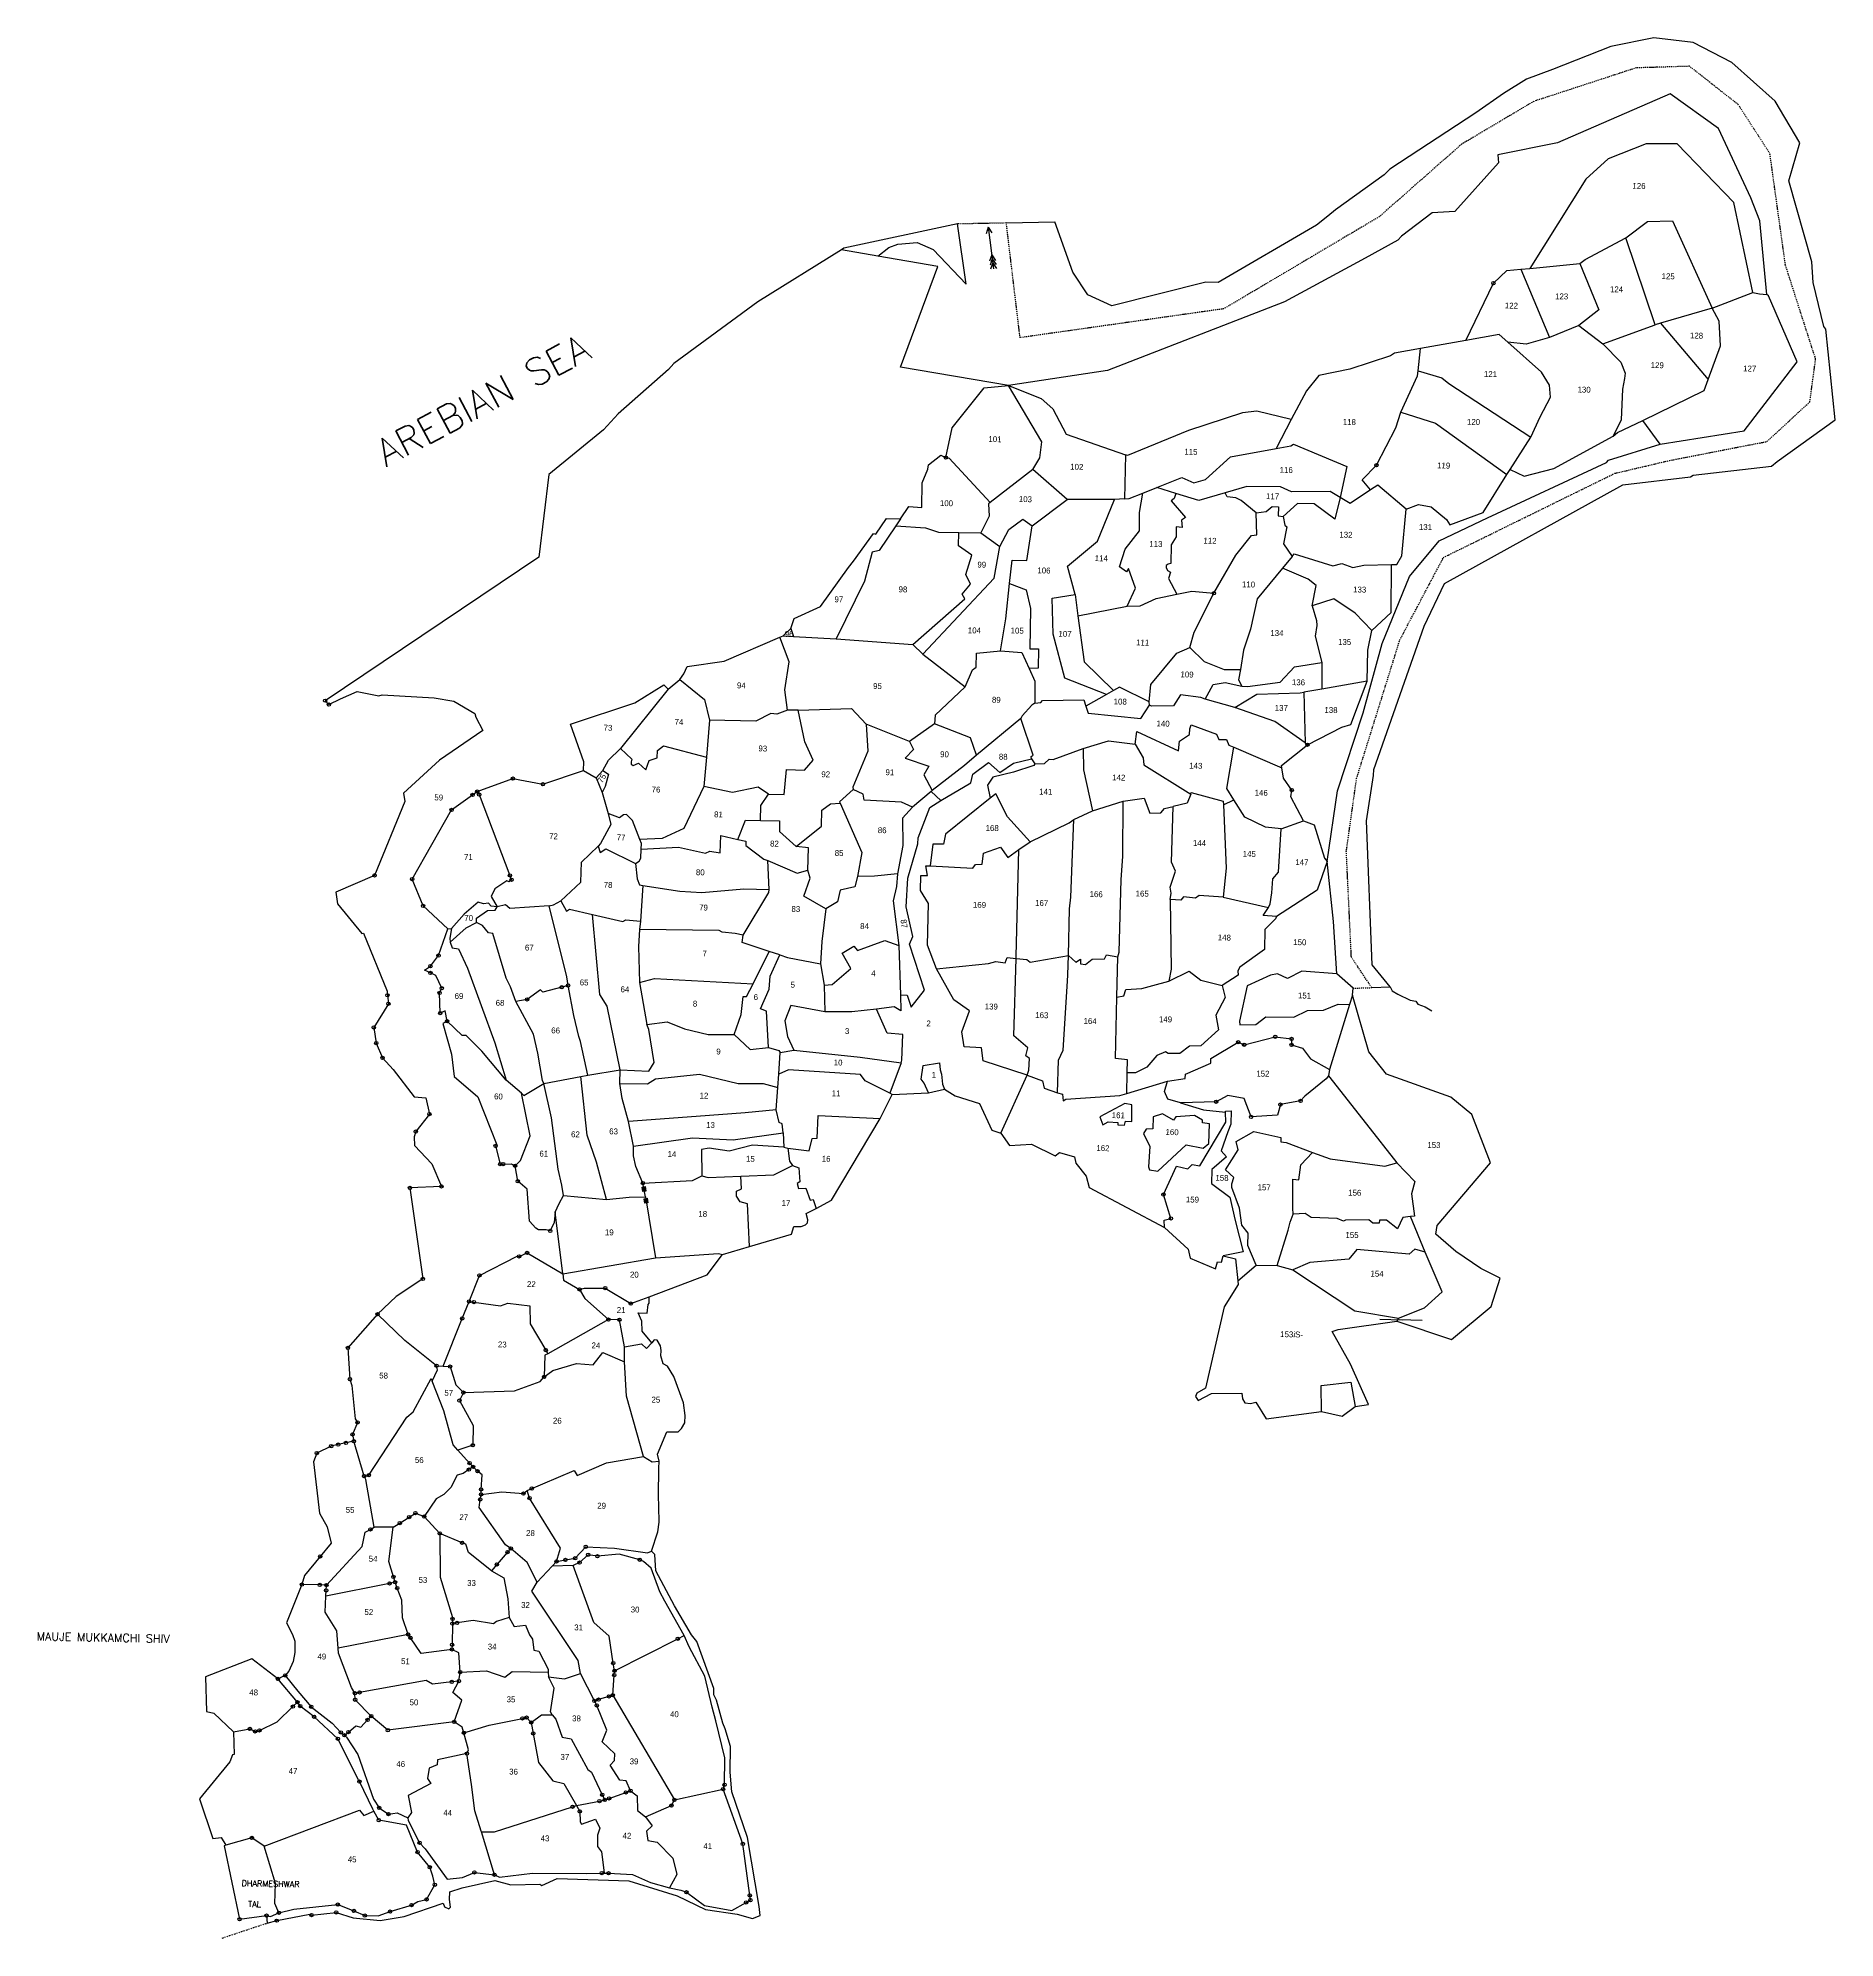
# Model space of a CAD drawing. Header units: metres. Extents: x 264613 to 267419, y 2153056 to 2156022.
import ezdxf
from ezdxf.enums import TextEntityAlignment as Align

# ---------------------------------------------------------------- set-up
doc = ezdxf.new("R2010")
doc.units = ezdxf.units.M
doc.header["$LTSCALE"] = 0.3
doc.linetypes.add('DASHDOT', pattern=[1, 0.5, -0.25, 0, -0.25])
doc.linetypes.add('DIVIDE', pattern=[1.25, 0.5, -0.25, 0, -0.25, 0, -0.25])
for name, color, linetype in [('OFF', 1, 'Continuous'), ('OTHERS', 1, 'Continuous'), ('POLY_PARCEL', 6, 'Continuous'), ('POLY_ROAD', 30, 'Continuous'), ('POLY_WATER', 4, 'Continuous'), ('SYM_STONE', 1, 'Continuous'), ('TEXT_MAPIN', 7, 'Continuous'), ('TEXT_MAPOUT', 7, 'Continuous'), ('TEXT_PARCEL', 7, 'Continuous'), ('V_BOUND_LINE', 7, 'Continuous'), ('V_BOUND_STREAM_LINE', 7, 'DASHDOT'), ('V_DIVIDE_LINE', 7, 'DIVIDE')]:
    doc.layers.add(name, color=color, linetype=linetype)
doc.styles.get("Standard").update_dxf_attribs({"font": 'simplex.shx'})
doc.styles.add('TEXT_MAP', font='', dxfattribs={"height": 1.8})
doc.styles.get('TEXT_MAP').set_extended_font_data('Kruti Dev 050')
doc.dimstyles.get("Standard").update_dxf_attribs({"dimtxt": 0.18, "dimasz": 0.18, "dimexe": 0.18, "dimexo": 0.0625, "dimgap": 0.09, "dimtad": 0, "dimtih": 1, "dimtoh": 1, "dimdec": 4, "dimzin": 0, "dimdsep": 46, "dimtxsty": 'Standard', "dimcen": 0.09, "dimadec": 0, "dimazin": 0, "dimtfac": 1, "dimtdec": 4, "dimtofl": 0, "dimtmove": 0, "dimatfit": 3, "dimfxl": 1, "dimtolj": 1, "dimtzin": 0, "dimarcsym": 0})

msp = doc.modelspace()

# ---------------------------------------------------------------- hatches: boundary and pattern name
for points in [[(265557.2, 2154220.8), (265562, 2154221.7), (265560.8, 2154228.7), (265556, 2154227.8)], [(265560.3, 2154202.7), (265565.1, 2154203.5), (265564, 2154210.5), (265559.1, 2154209.7)]]:
    msp.add_hatch(color=256).paths.add_polyline_path(points)

# ---------------------------------------------------------------- linework, layer by layer
for points in [[(266096.4, 2155726.4), (266093, 2155716.3)], [(266096.4, 2155726.4), (266102.3, 2155717.5)], [(266096.4, 2155726.4), (266104.9, 2155661.4)], [(266102, 2155683.4), (266098.6, 2155673.4)], [(266102.8, 2155677.1), (266099.4, 2155667)], [(266103.7, 2155670.9), (266100.2, 2155660.8)], [(266102, 2155683.4), (266107.9, 2155674.6)], [(266102.8, 2155677.1), (266108.7, 2155668.2)], [(266103.7, 2155670.9), (266109.5, 2155662.1)]]:
    msp.add_lwpolyline(points)
for points in [[(265560.8, 2154228.7), (265562, 2154221.7), (265557.2, 2154220.8), (265556, 2154227.8)], [(265564, 2154210.5), (265565.1, 2154203.5), (265560.3, 2154202.7), (265559.1, 2154209.7)]]:
    msp.add_lwpolyline(points, close=True)
at = {"layer": 'OFF'}
for p, q in [((266124.7, 2155733.1), (266200.7, 2155734.7)), ((266695.2, 2154539.3), (266724.3, 2154540.3))]:
    msp.add_line(p, q, dxfattribs=at)
at = {"layer": 'OTHERS'}
for p, q in [((266724.3, 2154540.3), (266727.4, 2154534.2)), ((266727.4, 2154534.2), (266736.1, 2154529.3)), ((266736.1, 2154529.3), (266755.4, 2154519.5)), ((266755.4, 2154519.5), (266764.3, 2154517.9)), ((266764.3, 2154517.9), (266767.2, 2154513.7)), ((266767.2, 2154513.7), (266778.5, 2154509.5)), ((266778.5, 2154509.5), (266789, 2154503))]:
    msp.add_line(p, q, dxfattribs=at)
at = {"layer": 'POLY_PARCEL'}
for p, q in [((267123.7, 2155856.9), (267064.4, 2155833.3)), ((267172.1, 2155856.8), (267123.7, 2155856.9)), ((267260.8, 2155764.9), (267172.1, 2155856.8)), ((267064.4, 2155833.3), (267029.8, 2155801.3)), ((267029.8, 2155801.3), (266942, 2155662.1)), ((267290.2, 2155624.8), (267260.8, 2155764.9)), ((267091.9, 2155709.9), (267125.7, 2155735.6)), ((267125.7, 2155735.6), (267164.8, 2155736.4)), ((267164.8, 2155736.4), (267226.6, 2155600.1)), ((267028.7, 2155676.2), (267091.9, 2155709.9)), ((267137.8, 2155574.1), (267091.9, 2155709.9)), ((265924.1, 2155681.2), (265867.2, 2155691.2)), ((266942, 2155662.1), (267020.4, 2155669.6)), ((267020.4, 2155669.6), (267028.7, 2155676.2)), ((267020.4, 2155669.6), (267049.9, 2155597.6)), ((266885.4, 2155639.1), (266906.2, 2155658.7)), ((266906.2, 2155658.7), (266927.9, 2155660.8)), ((266927.9, 2155660.8), (266942, 2155662.1)), ((266927.9, 2155660.8), (266972.6, 2155554.1)), ((266842.3, 2155549.6), (266885.4, 2155639.1)), ((267226.6, 2155600.1), (267290.2, 2155624.8)), ((267290.2, 2155624.8), (267301, 2155622.4)), ((267301, 2155622.4), (267312, 2155621.3)), ((267049.9, 2155597.6), (267018.5, 2155573.2)), ((267226.6, 2155600.1), (267146.3, 2155576.6)), ((267237.6, 2155579.7), (267226.6, 2155600.1)), ((266894.3, 2155558.8), (266842.3, 2155549.6)), ((266907.8, 2155546.8), (266894.3, 2155558.8)), ((266972.6, 2155554.1), (266936.6, 2155544)), ((267018.5, 2155573.2), (266972.6, 2155554.1)), ((267018.5, 2155573.2), (267056.2, 2155544.2)), ((267056.2, 2155544.2), (267137.8, 2155574.1)), ((267146.3, 2155576.6), (267137.8, 2155574.1)), ((267146.3, 2155576.6), (267220.5, 2155488.8)), ((267239.8, 2155541.1), (267237.6, 2155579.7)), ((266724.8, 2155525.8), (266660.9, 2155505.1)), ((266730.8, 2155529.7), (266724.8, 2155525.8)), ((266771.4, 2155536.9), (266730.8, 2155529.7)), ((266767.8, 2155502), (266771.4, 2155536.9)), ((266842.3, 2155549.6), (266771.4, 2155536.9)), ((266936.6, 2155544), (266907.8, 2155546.8)), ((266960.5, 2155500), (266907.8, 2155546.8)), ((267056.2, 2155544.2), (267084.3, 2155515.8)), ((267220.5, 2155488.8), (267239.8, 2155541.1)), ((266612.9, 2155494.9), (266593.2, 2155470.9)), ((266660.9, 2155505.1), (266612.9, 2155494.9)), ((266740.8, 2155437.6), (266766.5, 2155494.5)), ((266766.5, 2155494.5), (266767.8, 2155502)), ((266767.8, 2155502), (266804.6, 2155491.5)), ((266804.6, 2155491.5), (266815.8, 2155482.6)), ((266972.7, 2155479.7), (266960.5, 2155500)), ((267084.3, 2155515.8), (267090.8, 2155498.8)), ((267090.8, 2155498.8), (267090.1, 2155490.4)), ((266040, 2155413.1), (266089.9, 2155475.8)), ((266089.9, 2155475.8), (266128.3, 2155479.5)), ((266180.2, 2155391.4), (266128.3, 2155479.5)), ((266128.3, 2155479.5), (266179, 2155459.3)), ((266593.2, 2155470.9), (266569.7, 2155426.3)), ((266815.8, 2155482.6), (266943.8, 2155398.9)), ((266974.2, 2155461), (266972.7, 2155479.7)), ((267086.6, 2155473.4), (267084.9, 2155425.6)), ((267090.1, 2155490.4), (267086.6, 2155473.4)), ((267118.8, 2155424.7), (267214.2, 2155471.5)), ((267214.2, 2155471.5), (267220.5, 2155488.8)), ((266179, 2155459.3), (266197.6, 2155442.9)), ((266197.6, 2155442.9), (266218, 2155403.3)), ((266493.5, 2155436.7), (266409.4, 2155408.9)), ((266516, 2155439.2), (266493.5, 2155436.7)), ((266569.7, 2155426.3), (266516, 2155439.2)), ((266732.8, 2155413.2), (266740.8, 2155437.6)), ((266740.8, 2155437.6), (266795, 2155420.7)), ((266958.3, 2155430.4), (266974.2, 2155461)), ((266030.3, 2155366.7), (266040, 2155413.1)), ((266218, 2155403.3), (266310.9, 2155371)), ((266409.4, 2155408.9), (266313.7, 2155370)), ((266569.7, 2155426.3), (266545.9, 2155381)), ((266702.5, 2155354.9), (266732.8, 2155413.2)), ((266795, 2155420.7), (266906.4, 2155340.2)), ((266943.8, 2155398.9), (266958.3, 2155430.4)), ((267084.9, 2155425.6), (267072.3, 2155400)), ((267072.3, 2155400), (267078.9, 2155405.8)), ((267078.9, 2155405.8), (267118.8, 2155424.7)), ((267145.9, 2155388), (267118.8, 2155424.7)), ((266177.3, 2155366.6), (266180.2, 2155391.4)), ((266474.7, 2155368.1), (266545.9, 2155381)), ((266545.9, 2155381), (266568.9, 2155385.2)), ((266568.9, 2155385.2), (266573, 2155388)), ((266573, 2155388), (266656.3, 2155353)), ((266911.7, 2155348.1), (266943.8, 2155398.9)), ((266979.8, 2155349.8), (267072.3, 2155400)), ((265993.4, 2155327.5), (266002.3, 2155348.7)), ((266002.3, 2155348.7), (266003.1, 2155355.3)), ((266003.1, 2155355.3), (266022.3, 2155370.4)), ((266022.3, 2155370.4), (266030.3, 2155366.7)), ((266030.3, 2155366.7), (266035.7, 2155365.8)), ((266035.7, 2155365.8), (266099.6, 2155296.7)), ((266166.1, 2155348.3), (266099.6, 2155296.7)), ((266166.1, 2155348.3), (266177.3, 2155366.6)), ((266219.8, 2155301.4), (266166.1, 2155348.3)), ((266310.9, 2155371), (266309.5, 2155302.4)), ((266313.7, 2155370), (266310.9, 2155371)), ((266435.5, 2155332.6), (266474.7, 2155368.1)), ((266656.3, 2155353), (266646, 2155304.7)), ((266680.2, 2155332.3), (266702.5, 2155354.9)), ((266906.4, 2155340.2), (266911.7, 2155348.1)), ((266911.7, 2155348.1), (266933.4, 2155337.8)), ((266933.4, 2155337.8), (266979.8, 2155349.8)), ((265992.7, 2155289), (265993.4, 2155327.5)), ((266337.9, 2155311.2), (266359.5, 2155319.9)), ((266359.5, 2155319.9), (266398.8, 2155335.7)), ((266389.2, 2155310.7), (266359.5, 2155319.9)), ((266398.8, 2155335.7), (266417.3, 2155327.4)), ((266417.3, 2155327.4), (266435.5, 2155332.6)), ((266500.2, 2155321.6), (266466.3, 2155311.8)), ((266552.9, 2155321.1), (266500.2, 2155321.6)), ((266569.9, 2155313.1), (266552.9, 2155321.1)), ((266630.6, 2155313.9), (266569.9, 2155313.1)), ((266646, 2155304.7), (266630.6, 2155313.9)), ((266693.6, 2155316.4), (266661.7, 2155295)), ((266693.6, 2155316.4), (266680.2, 2155332.3)), ((266704.8, 2155323.9), (266693.6, 2155316.4)), ((266748.9, 2155286.1), (266704.8, 2155323.9)), ((266869.2, 2155280.9), (266906.4, 2155340.2)), ((265959.6, 2155271.3), (265972.6, 2155290.4)), ((265972.6, 2155290.4), (265992.7, 2155289)), ((266099.6, 2155296.7), (266097.1, 2155294.7)), ((266097.1, 2155294.7), (266097.8, 2155275.5)), ((266164.9, 2155260.1), (266219.8, 2155301.4)), ((266293.6, 2155301.4), (266219.8, 2155301.4)), ((266266.9, 2155236.2), (266293.6, 2155301.4)), ((266309.5, 2155302.4), (266293.6, 2155301.4)), ((266309.5, 2155302.4), (266316.6, 2155302.7)), ((266316.6, 2155302.7), (266337.9, 2155311.2)), ((266332.9, 2155281), (266337.9, 2155311.2)), ((266386.9, 2155303), (266382.2, 2155299.1)), ((266382.2, 2155299.1), (266404.5, 2155273.3)), ((266389.2, 2155310.7), (266386.9, 2155303)), ((266425.2, 2155299.6), (266389.2, 2155310.7)), ((266466.3, 2155311.8), (266425.2, 2155299.6)), ((266469.4, 2155305.6), (266466.3, 2155311.8)), ((266483.2, 2155303.8), (266469.4, 2155305.6)), ((266491.3, 2155299.7), (266483.2, 2155303.8)), ((266514.9, 2155280.7), (266491.3, 2155299.7)), ((266530.5, 2155282.6), (266539.7, 2155290.5)), ((266539.7, 2155290.5), (266549.5, 2155290.1)), ((266549.5, 2155290.1), (266549.2, 2155275.9)), ((266579.3, 2155295.1), (266557, 2155275)), ((266605.2, 2155294.6), (266579.3, 2155295.1)), ((266637.6, 2155270.7), (266605.2, 2155294.6)), ((266646, 2155304.7), (266637.6, 2155270.7)), ((266661.7, 2155295), (266646, 2155304.7)), ((266742.2, 2155213.5), (266748.9, 2155286.1)), ((266748.9, 2155286.1), (266768.1, 2155293.5)), ((266768.1, 2155293.5), (266788, 2155289.9)), ((266788, 2155289.9), (266812.2, 2155269.9)), ((265921.2, 2155247.4), (265937.8, 2155271.7)), ((265952.2, 2155260.4), (265926, 2155222)), ((265937.8, 2155271.7), (265959.6, 2155271.3)), ((265959.6, 2155271.3), (265952.2, 2155260.4)), ((265952.2, 2155260.4), (265998.7, 2155257.2)), ((265998.7, 2155257.2), (266018.6, 2155250.4)), ((266097.8, 2155275.5), (266084.8, 2155249.2)), ((266114.6, 2155228.2), (266128.9, 2155254.4)), ((266128.9, 2155254.4), (266150.3, 2155270.8)), ((266150.3, 2155270.8), (266164.9, 2155260.1)), ((266156.8, 2155206.2), (266164.9, 2155260.1)), ((266332.9, 2155252.5), (266332.9, 2155281)), ((266399.3, 2155257.5), (266390.1, 2155258.9)), ((266390.1, 2155258.9), (266390.1, 2155243)), ((266404.5, 2155273.3), (266398.3, 2155269.1)), ((266398.3, 2155269.1), (266399.3, 2155257.5)), ((266514.9, 2155280.7), (266530.5, 2155282.6)), ((266515.7, 2155246.2), (266514.9, 2155280.7)), ((266549.2, 2155275.9), (266557, 2155275)), ((266557, 2155275), (266559.6, 2155261.3)), ((266562.8, 2155258.6), (266557.4, 2155232.1)), ((266559.6, 2155261.3), (266562.8, 2155258.6)), ((266812.2, 2155269.9), (266817, 2155261.6)), ((266817, 2155261.6), (266869.2, 2155280.9)), ((265886.1, 2155204.9), (265917.4, 2155248.3)), ((265917.4, 2155248.3), (265921.2, 2155247.4)), ((266018.6, 2155250.4), (266050.5, 2155249.8)), ((266049.8, 2155228.8), (266050.5, 2155249.8)), ((266070.8, 2155214.4), (266049.8, 2155228.8)), ((266050.5, 2155249.8), (266084.8, 2155249.2)), ((266084.8, 2155249.2), (266114.6, 2155228.2)), ((266105.7, 2155178.4), (266114.6, 2155228.2)), ((266220.4, 2155197.1), (266266.9, 2155236.2)), ((266310.1, 2155223.7), (266332.9, 2155252.5)), ((266382.3, 2155230.8), (266381.5, 2155201.3)), ((266390.1, 2155243), (266382.3, 2155230.8)), ((266483.2, 2155214.4), (266507.3, 2155245.4)), ((266507.3, 2155245.4), (266515.7, 2155246.2)), ((266557.4, 2155232.1), (266571, 2155212.3)), ((265834.4, 2155134.5), (265878.2, 2155195.1)), ((265878.2, 2155195.1), (265886.1, 2155204.9)), ((265915.1, 2155219.2), (265903.4, 2155173.8)), ((265926, 2155222), (265915.1, 2155219.2)), ((266061.5, 2155184.5), (266070.8, 2155214.4)), ((266129.9, 2155170), (266133.9, 2155206.7)), ((266133.9, 2155206.7), (266156.8, 2155206.2)), ((266232.1, 2155153.2), (266220.4, 2155197.1)), ((266301.5, 2155196), (266310.1, 2155223.7)), ((266312.3, 2155188.3), (266301.5, 2155196)), ((266374.5, 2155198.3), (266374.3, 2155195.1)), ((266374.3, 2155195.1), (266376.2, 2155190.5)), ((266377.3, 2155200.6), (266374.5, 2155198.3)), ((266381.5, 2155201.3), (266377.3, 2155200.6)), ((266448.8, 2155155.1), (266483.2, 2155214.4)), ((266571, 2155212.3), (266555.9, 2155194.2)), ((266571, 2155212.3), (266574.2, 2155216.3)), ((266574.2, 2155216.3), (266634.8, 2155198)), ((266634.8, 2155198), (266648.8, 2155201.4)), ((266648.8, 2155201.4), (266666, 2155195.2)), ((266666, 2155195.2), (266682.9, 2155198.6)), ((266682.9, 2155198.6), (266726.1, 2155199.8)), ((266725.5, 2155124.7), (266726.1, 2155199.8)), ((266726.1, 2155199.8), (266734.7, 2155200)), ((266734.7, 2155200), (266742.2, 2155213.5)), ((265903.4, 2155173.8), (265858.8, 2155083.8)), ((265994.6, 2155060), (266105.7, 2155178.4)), ((266055.6, 2155153.8), (266069, 2155169.3)), ((266069, 2155169.3), (266061.5, 2155184.5)), ((266123.9, 2155114.9), (266129.9, 2155170)), ((266129.9, 2155170), (266155.7, 2155160.4)), ((266315.3, 2155193.4), (266312.3, 2155188.3)), ((266326.2, 2155162.7), (266315.3, 2155193.4)), ((266376.2, 2155190.5), (266380.9, 2155187.9)), ((266380.9, 2155187.9), (266377.8, 2155177.9)), ((266377.8, 2155177.9), (266390.8, 2155153.5)), ((266555.9, 2155194.2), (266516.2, 2155146.4)), ((266596, 2155177.2), (266555.9, 2155194.2)), ((266608.4, 2155167), (266596, 2155177.2)), ((266602.2, 2155135.1), (266608.4, 2155167)), ((265978.8, 2155074.8), (266060, 2155146.1)), ((266060, 2155146.1), (266055.6, 2155153.8)), ((266155.7, 2155160.4), (266162.6, 2155131)), ((266196.5, 2155147.5), (266232.1, 2155153.2)), ((266197.8, 2155091), (266196.5, 2155147.5)), ((266232.1, 2155153.2), (266236.6, 2155120)), ((266313.6, 2155134.6), (266326.2, 2155162.7)), ((266313.6, 2155134.6), (266333.5, 2155135.2)), ((266333.5, 2155135.2), (266358.5, 2155146.9)), ((266358.5, 2155146.9), (266390.8, 2155153.5)), ((266390.8, 2155153.5), (266414.4, 2155158.3)), ((266414.4, 2155158.3), (266448.8, 2155155.1)), ((266417.8, 2155094.1), (266448.8, 2155155.1)), ((266516.2, 2155146.4), (266506.2, 2155099.1)), ((266636.1, 2155146.3), (266602.2, 2155135.1)), ((266602.2, 2155135.1), (266609.2, 2155112.5)), ((266669.2, 2155123.7), (266636.1, 2155146.3)), ((265788.1, 2155100.2), (265793.4, 2155115.6)), ((265793.4, 2155115.6), (265834.4, 2155134.5)), ((266115.5, 2155065.3), (266123.9, 2155114.9)), ((266162.6, 2155131), (266161.4, 2155068.4)), ((266236.6, 2155120), (266313.6, 2155134.6)), ((266236.6, 2155120), (266246.4, 2155047.8)), ((266609.2, 2155112.5), (266609.7, 2155104.4)), ((266695.5, 2155097.1), (266669.2, 2155123.7)), ((266695.5, 2155097.1), (266725.5, 2155124.7)), ((265683.9, 2155048.8), (265771.3, 2155086.3)), ((265771.3, 2155086.3), (265776.4, 2155088.4)), ((265785.7, 2155047.9), (265771.3, 2155086.3)), ((265776.4, 2155088.4), (265788.1, 2155100.2)), ((265776.4, 2155088.4), (265792.4, 2155087.5)), ((265788.1, 2155100.2), (265792.4, 2155087.5)), ((265792.4, 2155087.5), (265858.8, 2155083.8)), ((265858.8, 2155083.8), (265978.8, 2155074.8)), ((266216.2, 2155022.3), (266197.8, 2155091)), ((266411.5, 2155070.2), (266417.8, 2155094.1)), ((266506.2, 2155099.1), (266495.2, 2155066.3)), ((266609.7, 2155104.4), (266607.2, 2155088)), ((266607.2, 2155088), (266617.3, 2155046.8)), ((266689.4, 2155066.4), (266695.5, 2155097.1)), ((265626.4, 2155040.6), (265683.9, 2155048.8)), ((265778.7, 2155004), (265785.7, 2155047.9)), ((265978.8, 2155074.8), (265994.6, 2155060)), ((265994.6, 2155060), (266060.3, 2155009.1)), ((266077.7, 2155039.7), (266078.1, 2155061.2)), ((266078.1, 2155061.2), (266115.5, 2155065.3)), ((266115.5, 2155065.3), (266148.9, 2155062.7)), ((266148.9, 2155062.7), (266160.2, 2155037.3)), ((266161.4, 2155068.4), (266175, 2155068.1)), ((266175, 2155068.1), (266174.4, 2155037.9)), ((266246.4, 2155047.8), (266292.1, 2155003.4)), ((266350.4, 2155012.5), (266391.2, 2155061.7)), ((266391.2, 2155061.7), (266411.5, 2155070.2)), ((266411.5, 2155070.2), (266433.4, 2155048.7)), ((266433.4, 2155048.7), (266464.8, 2155036.2)), ((266495.2, 2155066.3), (266490.4, 2155035.7)), ((266574.9, 2155039.9), (266617.3, 2155046.8)), ((266617.3, 2155046.8), (266617.3, 2155005.5)), ((266688.1, 2155017.9), (266689.4, 2155066.4)), ((265596.6, 2155005.5), (265615, 2155020.2)), ((265615, 2155020.2), (265621.4, 2155029.4)), ((265615, 2155020.2), (265653.6, 2154989)), ((265621.4, 2155029.4), (265626.4, 2155040.6)), ((266060.3, 2155009.1), (266071.8, 2155035.6)), ((266071.8, 2155035.6), (266077.7, 2155039.7)), ((266174.4, 2155037.9), (266160.2, 2155037.3)), ((266160.2, 2155037.3), (266169, 2155017.6)), ((266169, 2155017.6), (266169.3, 2154983.2)), ((266281.1, 2154997.1), (266216.2, 2155022.3)), ((266464.8, 2155036.2), (266490.4, 2155035.7)), ((266490.4, 2155035.7), (266487.1, 2155019.6)), ((266487.1, 2155019.6), (266492.6, 2155009.7)), ((266552.5, 2155016.3), (266574.9, 2155039.9)), ((266688.1, 2155017.9), (266617.3, 2155005.5)), ((266662.8, 2154950.1), (266688.1, 2155017.9)), ((265596.6, 2155005.5), (265522.5, 2154912.5)), ((265544.6, 2154983.7), (265589.7, 2155011.8)), ((265589.7, 2155011.8), (265596.6, 2155005.5)), ((265653.6, 2154989), (265661.4, 2154957.1)), ((265783, 2154972.5), (265778.7, 2155004)), ((266060.3, 2155009.1), (266013.8, 2154964.7)), ((266178.8, 2154984.3), (266181.3, 2154987.8)), ((266181.3, 2154987.8), (266246, 2154988.6)), ((266246, 2154988.6), (266249.1, 2154978.6)), ((266281.1, 2154997.1), (266249.1, 2154978.6)), ((266292.1, 2155003.4), (266281.1, 2154997.1)), ((266301.2, 2155008.6), (266292.1, 2155003.4)), ((266347.8, 2154985.6), (266301.2, 2155008.6)), ((266347.8, 2154985.6), (266350.4, 2155012.5)), ((266396.8, 2154996.4), (266386, 2154979)), ((266428.5, 2154992), (266396.8, 2154996.4)), ((266435.1, 2154989.8), (266428.5, 2154992)), ((266435.1, 2154989.8), (266447.7, 2155012.8)), ((266481.3, 2154976.8), (266435.1, 2154989.8)), ((266447.7, 2155012.8), (266466.3, 2155015.5)), ((266466.3, 2155015.5), (266492.6, 2155009.7)), ((266481.3, 2154976.8), (266516, 2154997.6)), ((266492.6, 2155009.7), (266501.5, 2155009.6)), ((266501.5, 2155009.6), (266552.5, 2155016.3)), ((266516, 2154997.6), (266583.5, 2154999.7)), ((266583.5, 2154999.7), (266589.4, 2155000.7)), ((266617.3, 2155005.5), (266589.4, 2155000.7)), ((266589.4, 2155000.7), (266591.3, 2154921.4)), ((265444.4, 2154950.8), (265544.6, 2154983.7)), ((265757.2, 2154967.4), (265733.8, 2154955.2)), ((265766.5, 2154966.1), (265757.2, 2154967.4)), ((265783, 2154972.5), (265766.5, 2154966.1)), ((265799.8, 2154972.6), (265783, 2154972.5)), ((265799.8, 2154972.6), (265883, 2154974.9)), ((265810, 2154923.2), (265799.8, 2154972.6)), ((265883, 2154974.9), (265905.7, 2154950.5)), ((266013.8, 2154964.7), (266012.4, 2154951.1)), ((266147.5, 2154959.4), (266078.3, 2154902.3)), ((266149.6, 2154963.6), (266147.5, 2154959.4)), ((266166.6, 2154902), (266147.5, 2154959.4)), ((266164.7, 2154980.4), (266149.6, 2154963.6)), ((266169.3, 2154983.2), (266164.7, 2154980.4)), ((266169.3, 2154983.2), (266178.8, 2154984.3)), ((266249.1, 2154978.6), (266252.5, 2154967.7)), ((266252.5, 2154967.7), (266334.7, 2154959.4)), ((266334.7, 2154959.4), (266348.5, 2154980.2)), ((266348.5, 2154980.2), (266347.8, 2154985.6)), ((266351.4, 2154978.5), (266348.5, 2154980.2)), ((266386, 2154979), (266351.4, 2154978.5)), ((266543.9, 2154954.9), (266481.3, 2154976.8)), ((265465, 2154891.9), (265444.4, 2154950.8)), ((265661.4, 2154957.1), (265656.6, 2154899.2)), ((265733.8, 2154955.2), (265661.4, 2154957.1)), ((265905.7, 2154950.5), (265908.6, 2154908.5)), ((265973.7, 2154923.3), (265905.7, 2154950.5)), ((266012.4, 2154951.1), (265973.7, 2154923.3)), ((266068.9, 2154929.3), (266012.4, 2154951.1)), ((266078.3, 2154902.3), (266068.9, 2154929.3)), ((266326.1, 2154919.3), (266328.5, 2154939.1)), ((266328.5, 2154939.1), (266393.8, 2154908.8)), ((266394.9, 2154924), (266411, 2154934.4)), ((266411, 2154934.4), (266411.4, 2154943.5)), ((266411.4, 2154943.5), (266413.5, 2154949.6)), ((266413.5, 2154949.6), (266453.1, 2154935)), ((266453.1, 2154935), (266456.3, 2154926.8)), ((266591.3, 2154921.4), (266543.9, 2154954.9)), ((266594.8, 2154918.4), (266648.4, 2154945.9)), ((266648.4, 2154945.9), (266662.8, 2154950.1)), ((265503.8, 2154894.5), (265522.5, 2154912.5)), ((265522.5, 2154912.5), (265539.9, 2154896.2)), ((265567.1, 2154893.9), (265579.6, 2154897.9)), ((265579.6, 2154897.9), (265579.9, 2154909.5)), ((265579.9, 2154909.5), (265589.6, 2154916.8)), ((265589.6, 2154916.8), (265656.6, 2154899.2)), ((265656.6, 2154899.2), (265652.2, 2154853.2)), ((265823.2, 2154894.4), (265810, 2154923.2)), ((265908.6, 2154908.5), (265885, 2154852.4)), ((265979.7, 2154911.2), (265967, 2154897.5)), ((265973.7, 2154923.3), (265979.7, 2154911.2)), ((266078.3, 2154902.3), (266059.4, 2154886.3)), ((266163.7, 2154900.3), (266166.6, 2154902)), ((266164, 2154896.7), (266163.7, 2154900.3)), ((266198, 2154895.5), (266244.5, 2154912.7)), ((266244.5, 2154912.7), (266284.5, 2154924.5)), ((266244.5, 2154912.7), (266245.4, 2154879.5)), ((266284.5, 2154924.5), (266326.1, 2154919.3)), ((266326.1, 2154919.3), (266338.6, 2154898.1)), ((266338.6, 2154898.1), (266339.4, 2154886.9)), ((266393.8, 2154908.8), (266394.9, 2154924)), ((266456.3, 2154926.8), (266468.5, 2154926.9)), ((266468.5, 2154926.9), (266472.3, 2154917.7)), ((266469.2, 2154850.3), (266480.1, 2154914.9)), ((266472.3, 2154917.7), (266480.1, 2154914.9)), ((266480.1, 2154914.9), (266555, 2154882.5)), ((266554.4, 2154886.2), (266594.8, 2154918.4)), ((266591.3, 2154921.4), (266594.8, 2154918.4)), ((265401.1, 2154856.9), (265464.6, 2154878.4)), ((265464.6, 2154878.4), (265465, 2154891.9)), ((265464.6, 2154878.4), (265484.2, 2154866.7)), ((265484.2, 2154866.7), (265494.8, 2154878.3)), ((265494.8, 2154878.3), (265503.8, 2154894.5)), ((265494.8, 2154878.3), (265503.4, 2154872.7)), ((265503.4, 2154872.7), (265498.2, 2154853.4)), ((265539.9, 2154896.2), (265538.7, 2154891.9)), ((265538.7, 2154891.9), (265539, 2154888)), ((265539, 2154888), (265542.2, 2154886.2)), ((265542.2, 2154886.2), (265550.4, 2154889.6)), ((265550.4, 2154889.6), (265561.9, 2154879.1)), ((265561.9, 2154879.1), (265567.1, 2154893.9)), ((265778.1, 2154840.9), (265781.5, 2154880)), ((265781.5, 2154880), (265809.8, 2154879)), ((265809.8, 2154879), (265823.2, 2154894.4)), ((265967, 2154897.5), (266003.5, 2154885)), ((266003.5, 2154885), (265996.1, 2154871.6)), ((265996.1, 2154871.6), (266009, 2154846.8)), ((266059.4, 2154886.3), (266009, 2154846.8)), ((266069.2, 2154859.1), (266072.6, 2154872.5)), ((266072.6, 2154872.5), (266097.1, 2154890.8)), ((266097.1, 2154890.8), (266114.5, 2154875.3)), ((266135.9, 2154875.5), (266103.5, 2154867.8)), ((266114.5, 2154875.3), (266135.7, 2154889.7)), ((266135.7, 2154889.7), (266164, 2154896.7)), ((266167.8, 2154885.9), (266135.9, 2154875.5)), ((266164, 2154896.7), (266169.4, 2154888.6)), ((266169.4, 2154888.6), (266167.8, 2154885.9)), ((266169.4, 2154888.6), (266184.5, 2154889.4)), ((266184.5, 2154889.4), (266191.8, 2154896.1)), ((266191.8, 2154896.1), (266198, 2154895.5)), ((266245.4, 2154879.5), (266259.1, 2154815.4)), ((266339.4, 2154886.9), (266412.6, 2154841.3)), ((266555, 2154882.5), (266554.4, 2154886.2)), ((266557.4, 2154866.2), (266555, 2154882.5)), ((265258.6, 2154816.7), (265291.3, 2154840.2)), ((265291.3, 2154840.2), (265298.6, 2154845.4)), ((265298.6, 2154845.4), (265354.2, 2154865.7)), ((265298.6, 2154845.4), (265301.6, 2154840.7)), ((265301.6, 2154840.7), (265349.7, 2154714.6)), ((265354.2, 2154865.7), (265401.1, 2154856.9)), ((265484.2, 2154866.7), (265493.8, 2154843.8)), ((265498.2, 2154853.4), (265493.8, 2154843.8)), ((265493.8, 2154843.8), (265493.8, 2154843.8)), ((265493.8, 2154843.8), (265503.2, 2154811.2)), ((265652.2, 2154853.2), (265621.1, 2154787.7)), ((265697.3, 2154844), (265652.2, 2154853.2)), ((265737.4, 2154852.5), (265697.3, 2154844)), ((265753.2, 2154841.4), (265737.4, 2154852.5)), ((265741.3, 2154823.4), (265753.2, 2154841.4)), ((265753.2, 2154841.4), (265778.1, 2154840.9)), ((265885.4, 2154848.7), (265864.3, 2154829.4)), ((265885, 2154852.4), (265885.4, 2154848.7)), ((265901.4, 2154841.4), (265885.4, 2154848.7)), ((265902.5, 2154832.2), (265901.4, 2154841.4)), ((266007.6, 2154845.7), (265978.4, 2154820.9)), ((266009, 2154846.8), (266007.6, 2154845.7)), ((266022.7, 2154831.2), (266007.6, 2154845.7)), ((266022.7, 2154831.2), (266069.2, 2154859.1)), ((266103.5, 2154867.8), (266095.1, 2154855.3)), ((266095.1, 2154855.3), (266099.6, 2154835)), ((266108.2, 2154841.9), (266099.6, 2154835)), ((266126.8, 2154805.8), (266108.2, 2154841.9)), ((266412.6, 2154841.3), (266407, 2154827.5)), ((266412.6, 2154841.3), (266413.6, 2154844.1)), ((266413.6, 2154844.1), (266463.4, 2154830.4)), ((266480.2, 2154832.7), (266469.2, 2154850.3)), ((266570.3, 2154847.6), (266557.4, 2154866.2)), ((266568.9, 2154837.2), (266570.3, 2154847.6)), ((265197, 2154708.8), (265258.6, 2154816.7)), ((265503.2, 2154811.2), (265507.4, 2154793.8)), ((265520.9, 2154804.2), (265503.2, 2154811.2)), ((265503.2, 2154811.2), (265503.2, 2154811.2)), ((265527.2, 2154809), (265520.9, 2154804.2)), ((265531.4, 2154809.4), (265527.2, 2154809)), ((265541, 2154800.1), (265531.4, 2154809.4)), ((265740.8, 2154800.3), (265741.3, 2154823.4)), ((265836.2, 2154791.4), (265836.6, 2154816.2)), ((265836.6, 2154816.2), (265850, 2154826.2)), ((265850, 2154826.2), (265865.3, 2154827.1)), ((265864.3, 2154829.4), (265865.3, 2154827.1)), ((265865.3, 2154827.1), (265899.2, 2154750.1)), ((265960.8, 2154828.9), (265902.5, 2154832.2)), ((265978.4, 2154820.9), (265960.8, 2154828.9)), ((265978.4, 2154820.9), (265962.4, 2154803.9)), ((265987, 2154773.1), (266005.3, 2154820.7)), ((266005.3, 2154820.7), (266022.7, 2154831.2)), ((266099.6, 2154835), (266029.7, 2154778.7)), ((266229.9, 2154801.8), (266259.1, 2154815.4)), ((266259.1, 2154815.4), (266307.2, 2154830.3)), ((266306.5, 2154744), (266307.2, 2154830.3)), ((266307.2, 2154830.3), (266339.9, 2154835.1)), ((266339.9, 2154835.1), (266348.7, 2154811.7)), ((266348.7, 2154811.7), (266366, 2154812.4)), ((266366, 2154812.4), (266371.6, 2154819.1)), ((266371.6, 2154819.1), (266385.1, 2154822.3)), ((266382.6, 2154735.2), (266385.1, 2154822.3)), ((266407, 2154827.5), (266385.1, 2154822.3)), ((266463.4, 2154830.4), (266463.6, 2154824.6)), ((266463.6, 2154824.6), (266480.2, 2154832.7)), ((266463.6, 2154824.6), (266467.8, 2154725.8)), ((266497.1, 2154805.6), (266480.2, 2154832.7)), ((266588.6, 2154799.8), (266568.9, 2154837.2)), ((265507.4, 2154793.8), (265491.3, 2154764.3)), ((265552.5, 2154770.4), (265541, 2154800.1)), ((265621.1, 2154787.7), (265587.1, 2154772.1)), ((265705.3, 2154770.8), (265717.7, 2154800.8)), ((265717.7, 2154800.8), (265740.8, 2154800.3)), ((265740.8, 2154800.3), (265770.6, 2154799.7)), ((265770.6, 2154799.7), (265770.3, 2154783)), ((265770.3, 2154783), (265796.5, 2154759.6)), ((265796.5, 2154759.6), (265836.2, 2154791.4)), ((265962.4, 2154803.9), (265963, 2154761.3)), ((266161.8, 2154766.8), (266126.8, 2154805.8)), ((266161.8, 2154766.8), (266223.1, 2154796.5)), ((266223.1, 2154796.5), (266229.9, 2154801.8)), ((266225.4, 2154680.7), (266229.9, 2154801.8)), ((266529.2, 2154789.9), (266497.1, 2154805.6)), ((266553.8, 2154787.3), (266529.2, 2154789.9)), ((266549.5, 2154719.7), (266553.8, 2154787.3)), ((266553.8, 2154787.3), (266588.6, 2154799.8)), ((266588.6, 2154799.8), (266605.6, 2154793.6)), ((266605.6, 2154793.6), (266621.6, 2154741.3)), ((265461.5, 2154735), (265487.6, 2154760.2)), ((265491.3, 2154764.3), (265487.6, 2154760.2)), ((265487.6, 2154760.2), (265490.8, 2154750.3)), ((265490.8, 2154750.3), (265499.4, 2154756.1)), ((265499.4, 2154756.1), (265545.9, 2154733.2)), ((265587.1, 2154772.1), (265552.5, 2154770.4)), ((265554.9, 2154764.4), (265552.5, 2154770.4)), ((265554.1, 2154741.3), (265554.6, 2154755.6)), ((265554.6, 2154755.6), (265554.9, 2154764.4)), ((265554.6, 2154755.6), (265612.8, 2154758.6)), ((265612.8, 2154758.6), (265655.2, 2154749.2)), ((265655.2, 2154749.2), (265661.9, 2154752.5)), ((265661.9, 2154752.5), (265678.1, 2154749.7)), ((265678.1, 2154749.7), (265678.9, 2154777)), ((265678.9, 2154777), (265705.3, 2154770.8)), ((265705.3, 2154770.8), (265717.9, 2154767.9)), ((265717.9, 2154767.9), (265718, 2154761)), ((265718, 2154761), (265745.9, 2154739.8)), ((265815.6, 2154757.5), (265796.5, 2154759.6)), ((265814.9, 2154722.6), (265815.6, 2154757.5)), ((265899.2, 2154750.1), (265892.2, 2154712.9)), ((265963, 2154761.3), (265954.7, 2154717.2)), ((265971.2, 2154710), (265986.8, 2154763.9)), ((265986.8, 2154763.9), (265987, 2154773.1)), ((266009.8, 2154763.5), (266005.7, 2154729.3)), ((266026.8, 2154763.2), (266009.8, 2154763.5)), ((266029.7, 2154778.7), (266026.8, 2154763.2)), ((266089.3, 2154749.2), (266115.4, 2154758.7)), ((266115.4, 2154758.7), (266126.9, 2154742.4)), ((266126.9, 2154742.4), (266144.2, 2154755)), ((266140.1, 2154588.1), (266144.2, 2154755)), ((266144.2, 2154755), (266161.8, 2154766.8)), ((265460.4, 2154704.1), (265461.5, 2154735)), ((265545.9, 2154733.2), (265551.5, 2154736.7)), ((265545.9, 2154733.2), (265548.3, 2154709.4)), ((265551.5, 2154736.7), (265554.1, 2154741.3)), ((265745.9, 2154739.8), (265752.2, 2154737.8)), ((265752.2, 2154737.8), (265798.4, 2154718)), ((265754.6, 2154692.4), (265752.2, 2154737.8)), ((265798.4, 2154718), (265814.9, 2154722.6)), ((265818.6, 2154710.1), (265814.9, 2154722.6)), ((266001.6, 2154714.6), (265999, 2154729.6)), ((265999, 2154729.6), (266005.7, 2154729.3)), ((266005.7, 2154729.3), (266072.4, 2154725.6)), ((266072.4, 2154725.6), (266076.8, 2154731.3)), ((266076.8, 2154731.3), (266086.9, 2154732.2)), ((266086.9, 2154732.2), (266089.3, 2154749.2)), ((266304.1, 2154708.3), (266306.5, 2154744)), ((266380.8, 2154696), (266388.8, 2154721.1)), ((266388.8, 2154721.1), (266382.6, 2154735.2)), ((266467.8, 2154725.8), (266463.1, 2154680.7)), ((266625.7, 2154736.1), (266609.9, 2154691.3)), ((266621.6, 2154741.3), (266625.7, 2154736.1)), ((265214.1, 2154666.9), (265197, 2154708.8)), ((265326.3, 2154693.3), (265320.6, 2154681.7)), ((265345, 2154705.9), (265326.3, 2154693.3)), ((265348.3, 2154704.3), (265345, 2154705.9)), ((265352.3, 2154707.8), (265348.3, 2154704.3)), ((265349.7, 2154714.6), (265352.3, 2154707.8)), ((265429.3, 2154674.8), (265460.4, 2154704.1)), ((265548.3, 2154709.4), (265551.7, 2154699.6)), ((265551.7, 2154699.6), (265557.1, 2154698.7)), ((265557.1, 2154698.7), (265553.5, 2154643.3)), ((265557.1, 2154698.7), (265614.9, 2154690)), ((265649.1, 2154688), (265714.8, 2154693.4)), ((265714.8, 2154693.4), (265754.6, 2154692.4)), ((265754.1, 2154687.8), (265754.6, 2154692.4)), ((265808.8, 2154682.3), (265818.6, 2154710.1)), ((265865.2, 2154691.5), (265861.3, 2154673.2)), ((265888.1, 2154696.5), (265865.2, 2154691.5)), ((265892.2, 2154712.9), (265888.1, 2154696.5)), ((265919.1, 2154713.5), (265892.2, 2154712.9)), ((265954.7, 2154717.2), (265919.1, 2154713.5)), ((265953.2, 2154697.2), (265947.8, 2154674.6)), ((265954.7, 2154717.2), (265953.2, 2154697.2)), ((265968.2, 2154665.2), (265971.2, 2154710)), ((265990.8, 2154691.1), (265991.2, 2154714.5)), ((266003.1, 2154670.4), (265990.8, 2154691.1)), ((265991.2, 2154714.5), (266001.6, 2154714.6)), ((266300.9, 2154594.8), (266304.1, 2154708.3)), ((266382.1, 2154686.7), (266380.8, 2154696)), ((266539.2, 2154687.3), (266540.7, 2154708.9)), ((266540.7, 2154708.9), (266549.5, 2154719.7)), ((266609.9, 2154691.3), (266546.4, 2154650.5)), ((265252.6, 2154630.9), (265214.1, 2154666.9)), ((265300, 2154672.6), (265278.4, 2154654.2)), ((265308.6, 2154670), (265300, 2154672.6)), ((265316.2, 2154671.4), (265308.6, 2154670)), ((265320.6, 2154666.7), (265316.2, 2154671.4)), ((265320.6, 2154681.7), (265329.5, 2154665.6)), ((265329.5, 2154665.6), (265320.6, 2154666.7)), ((265326.6, 2154660.4), (265329.5, 2154665.6)), ((265342.5, 2154668.8), (265329.5, 2154665.6)), ((265349.7, 2154662.7), (265342.5, 2154668.8)), ((265410.8, 2154666.8), (265349.7, 2154662.7)), ((265410.8, 2154666.8), (265417.5, 2154668.4)), ((265438.3, 2154556), (265410.8, 2154666.8)), ((265417.5, 2154668.4), (265429.3, 2154674.8)), ((265429.3, 2154674.8), (265438, 2154658.6)), ((265438, 2154658.6), (265442.7, 2154661.9)), ((265442.7, 2154661.9), (265478.4, 2154653.6)), ((265614.9, 2154690), (265649.1, 2154688)), ((265713.6, 2154621.3), (265754.1, 2154687.8)), ((265843, 2154662.5), (265808.8, 2154682.3)), ((265843, 2154662.5), (265836.6, 2154611.5)), ((265861.3, 2154673.2), (265843, 2154662.5)), ((265947.8, 2154674.6), (265957, 2154604.9)), ((265978.6, 2154619), (265968.2, 2154665.2)), ((266001.8, 2154605.7), (266003.1, 2154670.4)), ((266221.7, 2154589.3), (266223.5, 2154662.1)), ((266223.5, 2154662.1), (266225.4, 2154680.7)), ((266380.8, 2154676.7), (266382.1, 2154686.7)), ((266380.8, 2154676.7), (266382.3, 2154568.2)), ((266397.3, 2154675.6), (266380.8, 2154676.7)), ((266401.3, 2154680.9), (266397.3, 2154675.6)), ((266420.2, 2154678.8), (266401.3, 2154680.9)), ((266425.7, 2154683.3), (266420.2, 2154678.8)), ((266463.1, 2154680.7), (266425.7, 2154683.3)), ((266463.1, 2154680.7), (266534.1, 2154664.6)), ((266525.9, 2154651.9), (266534.1, 2154664.6)), ((266534.1, 2154664.6), (266536.7, 2154670.1)), ((266536.7, 2154670.1), (266539.2, 2154687.3)), ((265238.1, 2154589.4), (265252.6, 2154630.9)), ((265252.6, 2154630.9), (265258.3, 2154631.4)), ((265258.3, 2154631.4), (265256, 2154616.3)), ((265256.5, 2154610.5), (265281.4, 2154632.9)), ((265278.4, 2154654.2), (265258.3, 2154631.4)), ((265281.4, 2154632.9), (265297.4, 2154640.8)), ((265297.4, 2154640.8), (265297.5, 2154647.7)), ((265306.7, 2154636.3), (265297.4, 2154640.8)), ((265297.5, 2154647.7), (265314.4, 2154659.9)), ((265316.2, 2154624.6), (265306.7, 2154636.3)), ((265314.4, 2154659.9), (265326.6, 2154660.4)), ((265490.1, 2154528.4), (265478.4, 2154653.6)), ((265478.4, 2154653.6), (265526, 2154642.6)), ((265526, 2154642.6), (265530.4, 2154645.1)), ((265530.4, 2154645.1), (265553.5, 2154643.3)), ((265553.5, 2154643.3), (265552, 2154630.2)), ((266546.4, 2154650.5), (266525.9, 2154651.9)), ((266545.1, 2154646.7), (266528.2, 2154629.8)), ((266546.4, 2154650.5), (266545.1, 2154646.7)), ((265256, 2154616.3), (265256.5, 2154610.5)), ((265256.5, 2154610.5), (265259.5, 2154601.2)), ((265259.5, 2154601.2), (265269.5, 2154599.6)), ((265323.1, 2154623.8), (265316.2, 2154624.6)), ((265343.8, 2154554.1), (265323.1, 2154623.8)), ((265552, 2154630.2), (265550.6, 2154603.4)), ((265550.6, 2154603.4), (265552.1, 2154547.1)), ((265676.5, 2154628.4), (265552, 2154630.2)), ((265681, 2154626), (265676.5, 2154628.4)), ((265701.1, 2154623.9), (265681, 2154626)), ((265713.6, 2154621.3), (265701.1, 2154623.9)), ((265712.2, 2154609.5), (265713.6, 2154621.3)), ((265754.5, 2154595.9), (265712.2, 2154609.5)), ((265836.6, 2154611.5), (265834.4, 2154576.3)), ((265868.5, 2154593.2), (265886.4, 2154603.8)), ((265886.4, 2154603.8), (265892.5, 2154597.5)), ((265892.5, 2154597.5), (265934.8, 2154613.1)), ((265934.8, 2154613.1), (265957, 2154604.9)), ((265957, 2154604.9), (265959.3, 2154527.8)), ((265973.4, 2154607), (265978.6, 2154619)), ((265997.2, 2154535.2), (265973.4, 2154607)), ((266015.8, 2154568.5), (266001.8, 2154605.7)), ((266528.2, 2154629.8), (266528.1, 2154598.9)), ((265216.4, 2154566.3), (265225.5, 2154572.8)), ((265225.5, 2154572.8), (265238.1, 2154589.4)), ((265269.5, 2154599.6), (265283.4, 2154569.6)), ((265729.2, 2154545.1), (265754.5, 2154595.9)), ((265771.2, 2154590.3), (265754.5, 2154595.9)), ((265756, 2154557.3), (265771.2, 2154590.3)), ((265771.2, 2154590.3), (265782.8, 2154586.5)), ((265782.8, 2154586.5), (265834.4, 2154576.3)), ((265834.4, 2154576.3), (265840.1, 2154543.2)), ((265882.1, 2154569.3), (265868.5, 2154593.2)), ((266015.8, 2154568.5), (266097.1, 2154576.7)), ((266097.1, 2154576.7), (266108.6, 2154579.9)), ((266108.6, 2154579.9), (266122.7, 2154577.9)), ((266122.7, 2154577.9), (266126.3, 2154586.1)), ((266126.3, 2154586.1), (266140, 2154584.7)), ((266136.2, 2154464.1), (266140, 2154584.7)), ((266140, 2154584.7), (266140.1, 2154588.1)), ((266140, 2154584.7), (266156.7, 2154583.1)), ((266156.7, 2154583.1), (266162.1, 2154578.8)), ((266162.1, 2154578.8), (266221.7, 2154589.3)), ((266220.9, 2154559.2), (266221.7, 2154589.3)), ((266221.7, 2154589.3), (266233.3, 2154579.2)), ((266233.3, 2154579.2), (266240.3, 2154583.9)), ((266240.3, 2154583.9), (266240.4, 2154576.3)), ((266240.4, 2154576.3), (266248.1, 2154575.4)), ((266248.1, 2154575.4), (266258.6, 2154583.5)), ((266258.6, 2154583.5), (266278, 2154584.2)), ((266278, 2154584.2), (266280.9, 2154590.7)), ((266280.9, 2154590.7), (266299.1, 2154587.6)), ((266297.3, 2154524.5), (266299.1, 2154587.6)), ((266299.1, 2154587.6), (266300.9, 2154594.8)), ((266528.1, 2154598.9), (266489.4, 2154571.1)), ((265225.5, 2154562.2), (265216.4, 2154566.3)), ((265234.1, 2154558.4), (265225.5, 2154562.2)), ((265243.2, 2154538.4), (265234.1, 2154558.4)), ((265283.4, 2154569.6), (265326.1, 2154452.9)), ((265350.5, 2154540.5), (265343.8, 2154554.1)), ((265440.5, 2154542.6), (265430.5, 2154539.9)), ((265440.5, 2154542.6), (265438.3, 2154556)), ((265449.6, 2154495.6), (265440.5, 2154542.6)), ((265552.1, 2154547.1), (265575.6, 2154553.7)), ((265552.1, 2154547.1), (265563.5, 2154481.5)), ((265575.6, 2154553.7), (265729.2, 2154545.1)), ((265719.1, 2154525.4), (265729.2, 2154545.1)), ((265754.6, 2154537.1), (265756, 2154557.3)), ((265840.1, 2154543.2), (265852.9, 2154544.4)), ((265840.1, 2154543.2), (265841.1, 2154501.7)), ((265852.9, 2154544.4), (265882.1, 2154569.3)), ((266042.8, 2154520), (266015.8, 2154568.5)), ((266213.5, 2154441.5), (266220, 2154549.5)), ((266220, 2154549.5), (266220.9, 2154559.2)), ((266336.5, 2154537.9), (266353.5, 2154542.7)), ((266353.5, 2154542.7), (266378.3, 2154549.4)), ((266382.3, 2154568.2), (266378.3, 2154549.4)), ((266378.3, 2154549.4), (266410.3, 2154564.8)), ((266410.3, 2154564.8), (266428.6, 2154550.8)), ((266428.6, 2154550.8), (266461.5, 2154542.4)), ((266486.7, 2154559), (266461.5, 2154542.4)), ((266461.5, 2154542.4), (266466.4, 2154523.9)), ((266489.4, 2154571.1), (266486.3, 2154565.3)), ((266486.3, 2154565.3), (266486.7, 2154559)), ((266500.9, 2154542.1), (266488.9, 2154486.9)), ((266537.1, 2154558.6), (266500.9, 2154542.1)), ((266548.3, 2154560.7), (266537.1, 2154558.6)), ((266563.7, 2154553.5), (266548.3, 2154560.7)), ((266586, 2154565), (266563.7, 2154553.5)), ((266640.8, 2154560.6), (266586, 2154565)), ((265239.7, 2154531), (265243.2, 2154538.4)), ((265240.8, 2154499.5), (265239.7, 2154531)), ((265358.9, 2154517.4), (265350.5, 2154540.5)), ((265376.3, 2154520.9), (265358.9, 2154517.4)), ((265386.3, 2154466.6), (265358.9, 2154517.4)), ((265397.2, 2154535.8), (265376.3, 2154520.9)), ((265400.8, 2154532), (265397.2, 2154535.8)), ((265430.5, 2154539.9), (265400.8, 2154532)), ((265501.7, 2154510.2), (265490.1, 2154528.4)), ((265710.9, 2154497.2), (265713.9, 2154525.5)), ((265713.9, 2154525.5), (265719.1, 2154525.4)), ((265740.8, 2154506.2), (265754.6, 2154537.1)), ((265959.3, 2154527.8), (265960, 2154503.3)), ((265959.3, 2154527.8), (265969.7, 2154527.6)), ((265969.7, 2154527.6), (265976.1, 2154508.7)), ((265976.1, 2154508.7), (265997.2, 2154535.2)), ((266067.3, 2154503.2), (266042.8, 2154520)), ((266295.4, 2154428.7), (266297.3, 2154524.5)), ((266297.3, 2154524.5), (266308, 2154526.5)), ((266308, 2154526.5), (266311.4, 2154536.4)), ((266311.4, 2154536.4), (266336.5, 2154537.9)), ((266466.4, 2154523.9), (266451.9, 2154496.4)), ((266619.9, 2154504.2), (266642.7, 2154513.4)), ((266660.6, 2154513), (266629.5, 2154411.4)), ((266642.7, 2154513.4), (266660.6, 2154513)), ((266665, 2154527.7), (266660.6, 2154513)), ((265248.4, 2154502.9), (265240.8, 2154499.5)), ((265251.6, 2154486.9), (265244.8, 2154483.3)), ((265244.8, 2154483.3), (265258.2, 2154435.3)), ((265251.6, 2154486.9), (265248.4, 2154502.9)), ((265274.9, 2154464.7), (265251.6, 2154486.9)), ((265457.3, 2154463), (265449.6, 2154495.6)), ((265521.8, 2154410.9), (265501.7, 2154510.2)), ((265563.5, 2154481.5), (265594.9, 2154485.7)), ((265594.9, 2154485.7), (265622, 2154475.1)), ((265700, 2154466.3), (265710.9, 2154497.2)), ((265750, 2154502.5), (265740.8, 2154506.2)), ((265753.3, 2154445.7), (265750, 2154502.5)), ((265788.3, 2154511.2), (265779.1, 2154487.7)), ((265779.1, 2154487.7), (265783.1, 2154463.1)), ((265841.1, 2154501.7), (265788.3, 2154511.2)), ((265883.5, 2154501.7), (265841.1, 2154501.7)), ((265922.1, 2154505.6), (265883.5, 2154501.7)), ((265949.5, 2154509.5), (265922.1, 2154505.6)), ((265938.7, 2154468.4), (265922.1, 2154505.6)), ((265960, 2154503.3), (265949.5, 2154509.5)), ((266055.1, 2154470.1), (266067.3, 2154503.2)), ((266451.9, 2154496.4), (266455.8, 2154473.2)), ((266488.9, 2154486.9), (266489.3, 2154481.1)), ((266514.5, 2154481.9), (266529.9, 2154493.5)), ((266529.9, 2154493.5), (266573.4, 2154493.4)), ((266573.4, 2154493.4), (266595.2, 2154503.4)), ((266595.2, 2154503.4), (266619.9, 2154504.2)), ((265281.3, 2154464.3), (265274.9, 2154464.7)), ((265305.9, 2154440.2), (265281.3, 2154464.3)), ((265326.1, 2154452.9), (265343.6, 2154394.6)), ((265393.1, 2154436.8), (265386.3, 2154466.6)), ((265459.8, 2154455.3), (265457.3, 2154463)), ((265471.5, 2154402.6), (265459.8, 2154455.3)), ((265566.7, 2154473.9), (265563.5, 2154481.5)), ((265574.7, 2154422.3), (265566.7, 2154473.9)), ((265622, 2154475.1), (265659.3, 2154465.9)), ((265659.3, 2154465.9), (265700, 2154466.3)), ((265700, 2154466.3), (265724.9, 2154442.9)), ((265783.1, 2154463.1), (265792.7, 2154441.4)), ((265962.9, 2154466.1), (265938.7, 2154468.4)), ((265961.5, 2154426.1), (265962.9, 2154466.1)), ((266059, 2154446.7), (266055.1, 2154470.1)), ((266158.3, 2154445.3), (266136.2, 2154464.1)), ((266455.8, 2154473.2), (266428.6, 2154448.2)), ((266444.3, 2154428.8), (266486.8, 2154454)), ((266486.8, 2154454), (266496.2, 2154450.2)), ((266489.3, 2154481.1), (266514.5, 2154481.9)), ((266496.2, 2154450.2), (266544.7, 2154462.5)), ((266544.7, 2154462.5), (266570.1, 2154459.3)), ((266570.1, 2154459.3), (266570.2, 2154449.8)), ((265258.2, 2154435.3), (265262.7, 2154400.7)), ((265343.6, 2154394.6), (265305.9, 2154440.2)), ((265400.5, 2154394.2), (265393.1, 2154436.8)), ((265724.9, 2154442.9), (265753.3, 2154445.7)), ((265753.3, 2154445.7), (265769.6, 2154441.3)), ((265769.3, 2154404), (265771.5, 2154437.8)), ((265769.6, 2154441.3), (265771.5, 2154437.8)), ((265771.5, 2154437.8), (265792.7, 2154441.4)), ((265792.7, 2154441.4), (265896.3, 2154430.5)), ((265896.3, 2154430.5), (265960.5, 2154422)), ((265960.5, 2154422), (265961.5, 2154426.1)), ((266086, 2154445.3), (266059, 2154446.7)), ((266088.8, 2154425.1), (266086, 2154445.3)), ((266157.3, 2154402.5), (266088.8, 2154425.1)), ((266155.2, 2154432.6), (266158.3, 2154445.3)), ((266161, 2154428.4), (266155.2, 2154432.6)), ((266159.8, 2154410.6), (266161, 2154428.4)), ((266204.8, 2154375.2), (266206.3, 2154425.8)), ((266206.3, 2154425.8), (266213.5, 2154441.5)), ((266313.9, 2154426.8), (266295.4, 2154428.7)), ((266313.6, 2154406.3), (266313.9, 2154426.8)), ((266359.8, 2154433.5), (266343.9, 2154414.9)), ((266373.1, 2154439.1), (266359.8, 2154433.5)), ((266377.6, 2154436.7), (266373.1, 2154439.1)), ((266395.4, 2154436.6), (266377.6, 2154436.7)), ((266410.6, 2154448), (266395.4, 2154436.6)), ((266428.6, 2154448.2), (266410.6, 2154448)), ((266443.9, 2154421.2), (266444.3, 2154428.8)), ((266570.2, 2154449.8), (266587.2, 2154444.8)), ((266587.2, 2154444.8), (266599.8, 2154428)), ((266599.8, 2154428), (266629.5, 2154411.4)), ((265262.7, 2154400.7), (265299.7, 2154368.9)), ((265367.9, 2154374.5), (265343.6, 2154394.6)), ((265402.8, 2154389.7), (265400.5, 2154394.2)), ((265402.8, 2154389.7), (265460.2, 2154400.7)), ((265460.2, 2154400.7), (265471.5, 2154402.6)), ((265470.4, 2154308.9), (265460.2, 2154400.7)), ((265471.5, 2154402.6), (265521.8, 2154410.9)), ((265521.4, 2154389.8), (265521.8, 2154410.9)), ((265521.8, 2154410.9), (265566.3, 2154409)), ((265564.7, 2154389.3), (265577.1, 2154397.1)), ((265566.3, 2154409), (265574.7, 2154422.3)), ((265577.1, 2154397.1), (265645.6, 2154404.1)), ((265645.6, 2154404.1), (265706.1, 2154389.5)), ((265767.9, 2154383.3), (265769.3, 2154404)), ((265784.8, 2154410.9), (265769.3, 2154404)), ((265897.1, 2154403.9), (265784.8, 2154410.9)), ((265904.2, 2154393.7), (265897.1, 2154403.9)), ((265942.6, 2154374.4), (265904.2, 2154393.7)), ((265960.5, 2154422), (265942.6, 2154374.4)), ((265991.9, 2154396.5), (265994.7, 2154417.6)), ((265996.6, 2154390.3), (265991.9, 2154396.5)), ((265994.7, 2154417.6), (266020.6, 2154422)), ((266020.6, 2154422), (266021.6, 2154410.7)), ((266021.6, 2154410.7), (266023.3, 2154404.3)), ((266023.3, 2154404.3), (266025.1, 2154388.5)), ((266116.2, 2154312.1), (266157.3, 2154402.5)), ((266157.3, 2154402.5), (266159.8, 2154410.6)), ((266157.3, 2154402.5), (266181, 2154393.8)), ((266181, 2154393.8), (266183.9, 2154382.3)), ((266313.1, 2154374), (266313.6, 2154406.3)), ((266326.5, 2154406.4), (266313.6, 2154406.3)), ((266343.9, 2154414.9), (266326.5, 2154406.4)), ((266376.3, 2154393.2), (266404.1, 2154397.2)), ((266404.1, 2154397.2), (266404.6, 2154404.2)), ((266404.6, 2154404.2), (266443.9, 2154421.2)), ((266624.3, 2154397.1), (266590.7, 2154369.6)), ((266628, 2154401.8), (266624.3, 2154397.1)), ((266629.5, 2154411.4), (266628, 2154401.8)), ((266628, 2154401.8), (266686.9, 2154326)), ((265299.7, 2154368.9), (265329.2, 2154293.8)), ((265367.9, 2154374.5), (265371.1, 2154371.1)), ((265381.5, 2154307.8), (265367.9, 2154374.5)), ((265371.1, 2154371.1), (265402.8, 2154389.7)), ((265414.7, 2154336.2), (265402.8, 2154389.7)), ((265521.4, 2154389.8), (265564.7, 2154389.3)), ((265525.1, 2154366.1), (265521.4, 2154389.8)), ((265535, 2154330.5), (265525.1, 2154366.1)), ((265706.1, 2154389.5), (265744.9, 2154389.6)), ((265744.9, 2154389.6), (265767.9, 2154383.3)), ((265765.6, 2154348.6), (265767.9, 2154383.3)), ((265946.4, 2154372.5), (265942.6, 2154374.4)), ((266003.1, 2154375.1), (265996.6, 2154390.3)), ((266025.1, 2154388.5), (266028.2, 2154380.6)), ((266183.9, 2154382.3), (266204.8, 2154375.2)), ((266204.8, 2154375.2), (266212.3, 2154372.7)), ((266212.3, 2154372.7), (266213.5, 2154362.5)), ((266213.5, 2154362.5), (266217.5, 2154365.3)), ((266217.5, 2154365.3), (266302.2, 2154370.7)), ((266302.2, 2154370.7), (266313.1, 2154374)), ((266313.1, 2154374), (266376.3, 2154393.2)), ((266371.9, 2154377), (266376.3, 2154393.2)), ((266376.9, 2154365.2), (266371.9, 2154377)), ((266396.6, 2154359.3), (266376.9, 2154365.2)), ((266470.5, 2154370.7), (266452.2, 2154361.2)), ((266495.9, 2154366.2), (266470.5, 2154370.7)), ((266507, 2154337.5), (266495.9, 2154366.2)), ((266590.7, 2154369.6), (266584.1, 2154362.3)), ((265424.8, 2154255.9), (265414.7, 2154336.2)), ((265640.4, 2154338.2), (265535, 2154330.5)), ((265717.2, 2154343.6), (265640.4, 2154338.2)), ((265765.6, 2154348.6), (265717.2, 2154343.6)), ((265770, 2154328.6), (265765.6, 2154348.6)), ((265829.2, 2154304.4), (265830.8, 2154339.8)), ((265830.8, 2154339.8), (265927.6, 2154335)), ((266309.6, 2154358.2), (266270.5, 2154337.7)), ((266270.5, 2154337.7), (266275.6, 2154325.1)), ((266320.5, 2154356.3), (266309.6, 2154358.2)), ((266320.5, 2154330.4), (266320.5, 2154356.3)), ((266354, 2154337.7), (266353.5, 2154318.8)), ((266368.5, 2154342.5), (266354, 2154337.7)), ((266385.5, 2154332.6), (266368.5, 2154342.5)), ((266389.5, 2154337.6), (266385.5, 2154332.6)), ((266418.3, 2154339.7), (266389.5, 2154337.6)), ((266452.2, 2154361.2), (266396.6, 2154359.3)), ((266396.6, 2154359.3), (266432.5, 2154348.5)), ((266430.9, 2154332.5), (266418.3, 2154339.7)), ((266432.5, 2154348.5), (266467.1, 2154344.8)), ((266467.1, 2154346.4), (266475.9, 2154346.7)), ((266467.1, 2154344.8), (266467.1, 2154346.4)), ((266467.5, 2154329.1), (266467.1, 2154344.8)), ((266475.9, 2154346.7), (266475.2, 2154326.3)), ((266548.1, 2154340.4), (266507, 2154337.5)), ((266552.7, 2154356.8), (266548.1, 2154340.4)), ((266584.1, 2154362.3), (266552.7, 2154356.8)), ((265366.1, 2154269.5), (265381.5, 2154307.8)), ((265484.7, 2154266.8), (265470.4, 2154308.9)), ((265542.7, 2154291.7), (265535, 2154330.5)), ((265542.7, 2154291.7), (265634.9, 2154305)), ((265634.9, 2154305), (265698, 2154301.9)), ((265698, 2154301.9), (265776.1, 2154312.8)), ((265774.5, 2154326.7), (265770, 2154328.6)), ((265776.1, 2154312.8), (265774.5, 2154326.7)), ((265776.1, 2154312.8), (265777.5, 2154290.4)), ((266275.6, 2154325.1), (266283.9, 2154330)), ((266283.9, 2154330), (266298.7, 2154328.5)), ((266298.7, 2154328.5), (266298.8, 2154324.9)), ((266298.8, 2154324.9), (266309.4, 2154324.3)), ((266309.4, 2154324.3), (266311, 2154330.8)), ((266311, 2154330.8), (266320.5, 2154330.4)), ((266343.3, 2154318.4), (266339.1, 2154311.3)), ((266339.1, 2154311.3), (266348.8, 2154291.5)), ((266353.5, 2154318.8), (266343.3, 2154318.4)), ((266427, 2154261.1), (266467.5, 2154329.1)), ((266431, 2154328.2), (266430.9, 2154332.5)), ((266442.2, 2154326.8), (266431, 2154328.2)), ((266440.9, 2154296.1), (266442.2, 2154326.8)), ((266470.4, 2154314), (266460.3, 2154284.4)), ((266475.2, 2154326.3), (266470.4, 2154314)), ((266483.5, 2154298.9), (266511.1, 2154314.8)), ((266511.1, 2154314.8), (266553.6, 2154305.1)), ((266553.6, 2154305.1), (266553.4, 2154298.3)), ((266686.9, 2154326), (266734.3, 2154266)), ((265329.2, 2154293.8), (265327.2, 2154292.1)), ((265327.2, 2154292.1), (265334.5, 2154263.8)), ((265542.4, 2154276.7), (265542.7, 2154291.7)), ((265546.1, 2154259.9), (265542.4, 2154276.7)), ((265660.9, 2154288.7), (265648.6, 2154286.4)), ((265648.6, 2154286.4), (265649.2, 2154245.2)), ((265692, 2154284.1), (265660.9, 2154288.7)), ((265728.5, 2154293.3), (265692, 2154284.1)), ((265777.5, 2154290.4), (265728.5, 2154293.3)), ((265777.5, 2154290.4), (265783.8, 2154288.5)), ((265783.8, 2154288.5), (265786.1, 2154268.3)), ((265783.8, 2154288.5), (265816.7, 2154284.3)), ((265816.7, 2154284.3), (265821.7, 2154303.9)), ((265821.7, 2154303.9), (265829.2, 2154304.4)), ((266348.8, 2154291.5), (266346.5, 2154259.4)), ((266361.1, 2154252.7), (266405.4, 2154293.7)), ((266405.4, 2154293.7), (266432.3, 2154288.5)), ((266432.3, 2154288.5), (266440.9, 2154296.1)), ((266468.4, 2154275), (266445.8, 2154255.4)), ((266460.3, 2154284.4), (266468.4, 2154275)), ((266467.2, 2154254.8), (266486.5, 2154286.2)), ((266486.5, 2154286.2), (266483.5, 2154298.9)), ((266553.4, 2154298.3), (266561.5, 2154297.6)), ((266561.5, 2154297.6), (266602.8, 2154281.8)), ((266584.4, 2154262.5), (266602.8, 2154281.8)), ((266602.8, 2154281.8), (266630.6, 2154271.9)), ((265334.5, 2154263.8), (265339.3, 2154263.8)), ((265339.3, 2154263.8), (265351.4, 2154264)), ((265351.4, 2154264), (265357.8, 2154261.3)), ((265357.8, 2154261.3), (265366.1, 2154269.5)), ((265361.9, 2154236.9), (265357.8, 2154261.3)), ((265430.8, 2154231.1), (265424.8, 2154255.9)), ((265500.5, 2154208.4), (265484.7, 2154266.8)), ((265557.3, 2154234.2), (265546.1, 2154259.9)), ((265634.9, 2154238), (265649.2, 2154245.2)), ((265649.2, 2154245.2), (265659.2, 2154242.6)), ((265710.2, 2154244.8), (265761.6, 2154247)), ((265761.6, 2154247), (265791, 2154261.5)), ((265786.1, 2154268.3), (265791, 2154261.5)), ((265791, 2154261.5), (265800.7, 2154258)), ((265800.7, 2154258), (265802.4, 2154236)), ((266346.5, 2154259.4), (266348.1, 2154254.7)), ((266348.1, 2154254.7), (266361.1, 2154252.7)), ((266369.9, 2154216.1), (266390.3, 2154260.8)), ((266390.3, 2154260.8), (266408.4, 2154256.3)), ((266408.4, 2154256.3), (266415, 2154263.3)), ((266415, 2154263.3), (266427, 2154261.1)), ((266445.8, 2154255.4), (266445.3, 2154233.5)), ((266480.2, 2154243), (266467.2, 2154254.8)), ((266581.6, 2154239.1), (266584.4, 2154262.5)), ((266630.6, 2154271.9), (266715.9, 2154260.3)), ((266715.9, 2154260.3), (266734.3, 2154266)), ((266734.3, 2154266), (266762.7, 2154236.5)), ((265376.7, 2154224.5), (265361.9, 2154236.9)), ((265380.2, 2154174.5), (265376.7, 2154224.5)), ((265433.5, 2154214.8), (265430.8, 2154231.1)), ((265557.3, 2154234.2), (265634.9, 2154238)), ((265561.1, 2154212.5), (265557.3, 2154234.2)), ((265659.2, 2154242.6), (265710.2, 2154244.8)), ((265703.2, 2154213.7), (265703.3, 2154221.3)), ((265703.3, 2154221.3), (265711.3, 2154225.1)), ((265711.3, 2154225.1), (265710.2, 2154244.8)), ((265802.4, 2154236), (265798, 2154233.4)), ((265798, 2154233.4), (265800, 2154225.5)), ((265800, 2154225.5), (265811.8, 2154226)), ((265811.8, 2154226), (265818.7, 2154207.5)), ((266381.8, 2154178.9), (266369.9, 2154216.1)), ((266445.3, 2154233.5), (266473.6, 2154211.9)), ((266476.9, 2154233), (266480.2, 2154243)), ((266477.1, 2154227.5), (266476.9, 2154233)), ((266488.8, 2154194.9), (266477.1, 2154227.5)), ((266572.3, 2154195.1), (266572, 2154240.3)), ((266572, 2154240.3), (266581.6, 2154239.1)), ((266762.7, 2154236.5), (266757.5, 2154217.4)), ((266757.5, 2154217.4), (266761.9, 2154182.7)), ((265420.2, 2154188.8), (265418.6, 2154172.8)), ((265420.2, 2154188.8), (265426.3, 2154202.3)), ((265432.3, 2154092.3), (265420.2, 2154188.8)), ((265426.3, 2154202.3), (265433.5, 2154214.8)), ((265433.5, 2154214.8), (265500.5, 2154208.4)), ((265500.5, 2154208.4), (265535.9, 2154212.1)), ((265535.9, 2154212.1), (265561.1, 2154212.5)), ((265561.1, 2154212.5), (265576.7, 2154117.6)), ((265709.4, 2154204.7), (265703.2, 2154213.7)), ((265720.5, 2154201.6), (265709.4, 2154204.7)), ((265723.9, 2154135.1), (265720.5, 2154201.6)), ((265818.7, 2154207.5), (265823, 2154208.5)), ((265823, 2154208.5), (265827.8, 2154194.7)), ((266473.6, 2154211.9), (266482, 2154175.9)), ((266492.5, 2154168.3), (266488.8, 2154194.9)), ((266572.4, 2154185.7), (266572.3, 2154195.1)), ((266591.4, 2154186.9), (266572.4, 2154185.7)), ((266600.7, 2154180.3), (266591.4, 2154186.9)), ((265389.9, 2154163.7), (265380.2, 2154174.5)), ((265394, 2154161.1), (265389.9, 2154163.7)), ((265406.4, 2154160.9), (265394, 2154161.1)), ((265412.6, 2154159.5), (265406.4, 2154160.9)), ((265418.6, 2154172.8), (265412.6, 2154159.5)), ((266371.4, 2154176.5), (266381.8, 2154178.9)), ((266371.9, 2154164.7), (266371.4, 2154176.5)), ((266482, 2154175.9), (266494.7, 2154126.7)), ((266502.3, 2154156), (266492.5, 2154168.3)), ((266547.7, 2154105.4), (266564.6, 2154160.6)), ((266564.6, 2154160.6), (266567.9, 2154173.2)), ((266567.9, 2154173.2), (266572.4, 2154185.7)), ((266641.5, 2154179.1), (266600.7, 2154180.3)), ((266651.2, 2154174.8), (266641.5, 2154179.1)), ((266654.2, 2154176.2), (266651.2, 2154174.8)), ((266690.9, 2154177), (266654.2, 2154176.2)), ((266697.1, 2154171.3), (266690.9, 2154177)), ((266707, 2154171.4), (266697.1, 2154171.3)), ((266707.6, 2154176.4), (266707, 2154171.4)), ((266718.6, 2154176.2), (266707.6, 2154176.4)), ((266735.6, 2154162.7), (266718.6, 2154176.2)), ((266743.8, 2154180.3), (266735.6, 2154162.7)), ((266755.7, 2154181.9), (266743.8, 2154180.3)), ((266761.9, 2154182.7), (266755.7, 2154181.9)), ((266778.7, 2154126.5), (266755.7, 2154181.9)), ((266494.7, 2154126.7), (266463.5, 2154120.3)), ((266501.9, 2154136.8), (266502.3, 2154156)), ((266514.8, 2154106.1), (266501.9, 2154136.8)), ((266672, 2154130.7), (266659.4, 2154115.2)), ((266753.8, 2154123), (266672, 2154130.7)), ((266762.6, 2154130.9), (266753.8, 2154123)), ((266778.7, 2154126.5), (266762.6, 2154130.9)), ((266805.5, 2154064.5), (266778.7, 2154126.5)), ((265302.1, 2154090), (265360.9, 2154120.2)), ((265360.9, 2154120.2), (265364, 2154119.7)), ((265364, 2154119.7), (265376.5, 2154125.1)), ((265376.5, 2154125.1), (265432.3, 2154092.3)), ((265432.3, 2154092.3), (265576.7, 2154117.6)), ((265576.7, 2154117.6), (265675.3, 2154124.2)), ((265675.3, 2154124.2), (265681.8, 2154122.7)), ((266486.2, 2154081.5), (266514.8, 2154106.1)), ((266514.8, 2154106.1), (266547.7, 2154105.4)), ((266547.7, 2154105.4), (266571.9, 2154098.6)), ((266598.4, 2154109.9), (266571.9, 2154098.6)), ((266571.9, 2154098.6), (266668.9, 2154034.8)), ((266659.4, 2154115.2), (266598.4, 2154109.9)), ((265285.9, 2154049.4), (265302.1, 2154090)), ((265432.3, 2154092.3), (265433.5, 2154082.6)), ((265433.5, 2154082.6), (265458.4, 2154068.2)), ((265458.4, 2154068.2), (265465.9, 2154069.9)), ((265458.4, 2154068.2), (265466.4, 2154053.7)), ((265465.9, 2154069.9), (265498.4, 2154070.2)), ((265498.4, 2154070.2), (265538.3, 2154046)), ((265275.2, 2154022.8), (265285.9, 2154049.4)), ((265285.9, 2154049.4), (265293.5, 2154048.4)), ((265293.5, 2154048.4), (265334.7, 2154042.6)), ((265334.7, 2154042.6), (265346.2, 2154046.8)), ((265346.2, 2154046.8), (265380.6, 2154042.6)), ((265380.6, 2154042.6), (265381.4, 2154014.4)), ((265466.4, 2154053.7), (265503.3, 2154021.1)), ((265538.3, 2154046), (265567.2, 2154056.7)), ((266737.1, 2154023.4), (266777.7, 2154039.4)), ((266777.7, 2154039.4), (266805.5, 2154064.5)), ((265185.6, 2153988.2), (265142.9, 2154029.4)), ((265245.5, 2153948.3), (265275.2, 2154022.8)), ((265381.4, 2154014.4), (265405.6, 2153973.3)), ((265503.3, 2154021.1), (265408.8, 2153967.8)), ((265520.6, 2154020.7), (265503.3, 2154021.1)), ((265528.5, 2153978.4), (265520.6, 2154020.7)), ((266668.9, 2154034.8), (266737.1, 2154023.4)), ((266737.1, 2154023.4), (266734.7, 2154018.3)), ((265235.1, 2153949), (265185.6, 2153988.2)), ((265528.5, 2153978.4), (265555.2, 2153983)), ((265528.5, 2153955.3), (265528.5, 2153978.4)), ((265555.2, 2153983), (265562.9, 2153975.8)), ((265562.9, 2153975.8), (265571.2, 2153984.6)), ((265235.1, 2153949), (265245.5, 2153948.3)), ((265236.5, 2153942.8), (265235.1, 2153949)), ((265404.3, 2153965.3), (265403, 2153931.6)), ((265408.8, 2153967.8), (265404.3, 2153965.3)), ((265405.6, 2153973.3), (265408.8, 2153967.8)), ((265416.4, 2153941.5), (265453.4, 2153952.4)), ((265453.4, 2153952.4), (265479.4, 2153950.6)), ((265479.4, 2153950.6), (265494.7, 2153969.6)), ((265494.7, 2153969.6), (265528.5, 2153955.3)), ((265531.5, 2153901.4), (265528.5, 2153955.3)), ((265198.7, 2153877.2), (265226.6, 2153929)), ((265226.6, 2153929), (265228.4, 2153924.9)), ((265228.4, 2153924.9), (265236.5, 2153942.8)), ((265246.6, 2153878.7), (265228.4, 2153924.9)), ((265245.5, 2153948.3), (265256.3, 2153947.7)), ((265256.3, 2153947.7), (265265.4, 2153918.9)), ((265265.4, 2153918.9), (265277, 2153907.1)), ((265356.6, 2153909.6), (265396.6, 2153924.2)), ((265396.6, 2153924.2), (265403, 2153931.6)), ((265403, 2153931.6), (265416.4, 2153941.5)), ((266616.5, 2153917.9), (266662.4, 2153923.5)), ((266662.4, 2153923.5), (266669.2, 2153885.4)), ((265277, 2153907.1), (265270.7, 2153894.5)), ((265270.7, 2153894.5), (265292, 2153855.7)), ((265277, 2153907.1), (265356.6, 2153909.6)), ((265558.2, 2153807.3), (265531.5, 2153901.4)), ((266616.6, 2153877.6), (266616.5, 2153917.9)), ((265129.3, 2153778.1), (265188.8, 2153868.6)), ((265188.8, 2153868.6), (265198.7, 2153877.2)), ((265261, 2153825.5), (265246.6, 2153878.7)), ((265121.8, 2153776.8), (265105.9, 2153831.1)), ((265292, 2153855.7), (265291.7, 2153824.8)), ((265268.2, 2153817.4), (265261, 2153825.5)), ((265291.7, 2153824.8), (265268.2, 2153817.4)), ((265286.6, 2153797.1), (265268.2, 2153817.4)), ((265500.5, 2153797.5), (265558.2, 2153807.3)), ((265558.2, 2153807.3), (265571.9, 2153798.9)), ((265121.8, 2153776.8), (265129.3, 2153778.1)), ((265124.5, 2153771.5), (265121.8, 2153776.8)), ((265137.9, 2153697), (265124.5, 2153771.5)), ((265267.5, 2153778.3), (265257.4, 2153759.1)), ((265276.4, 2153780.7), (265267.5, 2153778.3)), ((265285.7, 2153786.8), (265276.4, 2153780.7)), ((265292.1, 2153791), (265285.7, 2153786.8)), ((265292.1, 2153791), (265286.6, 2153797.1)), ((265299.2, 2153784.3), (265292.1, 2153791)), ((265306.2, 2153778.8), (265299.2, 2153784.3)), ((265304.6, 2153755.8), (265306.2, 2153778.8)), ((265376.7, 2153754.4), (265450.1, 2153785.5)), ((265450.1, 2153785.5), (265454.6, 2153777.8)), ((265454.6, 2153777.8), (265500.5, 2153797.5)), ((265571.9, 2153798.9), (265582.6, 2153800.1)), ((265234.6, 2153741), (265215.9, 2153713.5)), ((265246.2, 2153747.8), (265234.6, 2153741)), ((265257.4, 2153759.1), (265246.2, 2153747.8)), ((265303.4, 2153740.2), (265304.5, 2153748)), ((265304.5, 2153748), (265304.6, 2153755.8)), ((265304.5, 2153748), (265336.8, 2153752.2)), ((265336.8, 2153752.2), (265370.7, 2153749.3)), ((265370.7, 2153749.3), (265376.7, 2153754.4)), ((265380.4, 2153742.4), (265376.7, 2153754.4)), ((265428.6, 2153664), (265380.4, 2153742.4)), ((265177.7, 2153703.4), (265192.3, 2153712.7)), ((265192.3, 2153712.7), (265202, 2153718.9)), ((265202, 2153718.9), (265215.9, 2153713.5)), ((265215.9, 2153713.5), (265240, 2153687.2)), ((265301.8, 2153727.8), (265303.4, 2153740.2)), ((265342.6, 2153669.6), (265301.8, 2153727.8)), ((265118.7, 2153667), (265123.6, 2153689)), ((265123.6, 2153689), (265131.7, 2153693.5)), ((265131.7, 2153693.5), (265137.9, 2153697)), ((265167.5, 2153696.8), (265137.9, 2153697)), ((265160.7, 2153643.1), (265167.5, 2153696.8)), ((265167.5, 2153696.8), (265177.7, 2153703.4)), ((265274.9, 2153672.7), (265240, 2153687.2)), ((265240, 2153687.2), (265240.5, 2153619.1)), ((265063.2, 2153606.6), (265118.7, 2153667)), ((265280.8, 2153670.2), (265274.9, 2153672.7)), ((265285, 2153657.3), (265280.8, 2153670.2)), ((265320.8, 2153629), (265285, 2153657.3)), ((265346.1, 2153658), (265329.4, 2153638.9)), ((265351.1, 2153663.7), (265342.6, 2153669.6)), ((265351.1, 2153663.7), (265346.1, 2153658)), ((265376.4, 2153641.6), (265351.1, 2153663.7)), ((265422.4, 2153643.5), (265428.6, 2153664)), ((265167.7, 2153619.3), (265160.7, 2153643.1)), ((265329.4, 2153638.9), (265320.8, 2153629)), ((265320.8, 2153629), (265340.3, 2153617.8)), ((265392.4, 2153611), (265376.4, 2153641.6)), ((265392.4, 2153611), (265415.8, 2153635.8)), ((265480.8, 2153548), (265448.6, 2153637)), ((265052.7, 2153606.8), (265024.8, 2153607.3)), ((265063.2, 2153606.6), (265052.7, 2153606.8)), ((265161.7, 2153609.2), (265062.2, 2153589.3)), ((265062.2, 2153589.3), (265062.7, 2153598.2)), ((265062.7, 2153598.2), (265063.2, 2153606.6)), ((265170.2, 2153610.9), (265161.7, 2153609.2)), ((265170.2, 2153610.9), (265167.7, 2153619.3)), ((265173.7, 2153601.9), (265170.2, 2153610.9)), ((265181.1, 2153582.9), (265173.7, 2153601.9)), ((265240.5, 2153619.1), (265260, 2153556.1)), ((265340.3, 2153617.8), (265346.6, 2153584.9)), ((265383.8, 2153597.1), (265392.4, 2153611)), ((265456.2, 2153488.6), (265383.8, 2153597.1)), ((265060.9, 2153564.2), (265062.2, 2153589.3)), ((265079.6, 2153534.9), (265060.9, 2153564.2)), ((265181.9, 2153555.6), (265181.1, 2153582.9)), ((265346.6, 2153584.9), (265348.6, 2153555.9)), ((265081.5, 2153508.1), (265079.6, 2153534.9)), ((265190.6, 2153529.4), (265181.9, 2153555.6)), ((265259.8, 2153546.3), (265259.2, 2153513.4)), ((265260, 2153553.6), (265259.8, 2153546.3)), ((265267.2, 2153547.4), (265259.8, 2153546.3)), ((265260, 2153556.1), (265260, 2153553.6)), ((265292.2, 2153551.4), (265267.2, 2153547.4)), ((265323.8, 2153545.9), (265292.2, 2153551.4)), ((265328.8, 2153549.7), (265323.8, 2153545.9)), ((265348.6, 2153555.9), (265328.8, 2153549.7)), ((265348.6, 2153555.9), (265356.3, 2153542.1)), ((265356.3, 2153542.1), (265374.2, 2153543.8)), ((265374.2, 2153543.8), (265380.2, 2153529.1)), ((265504.4, 2153526.8), (265480.8, 2153548)), ((265190.6, 2153529.4), (265081.5, 2153508.1)), ((265082.1, 2153500.1), (265081.5, 2153508.1)), ((265194.2, 2153524.4), (265190.6, 2153529.4)), ((265211.2, 2153499.9), (265194.2, 2153524.4)), ((265259, 2153506), (265211.2, 2153499.9)), ((265259.2, 2153513.4), (265259, 2153506)), ((265270, 2153500.9), (265259, 2153506)), ((265380.2, 2153529.1), (265384.9, 2153522.3)), ((265384.9, 2153522.3), (265387.1, 2153505.1)), ((265387.1, 2153505.1), (265394.7, 2153503.4)), ((265511, 2153484.8), (265504.4, 2153526.8)), ((265513, 2153472.7), (265611.6, 2153522.8)), ((265611.6, 2153522.8), (265621.5, 2153527.9)), ((265102.4, 2153446.4), (265082.1, 2153500.1)), ((265272.1, 2153470.8), (265270, 2153500.9)), ((265394.7, 2153503.4), (265409.1, 2153475.4)), ((265409.1, 2153475.4), (265409.4, 2153470.8)), ((265460, 2153468.5), (265456.2, 2153488.6)), ((265513, 2153472.7), (265511, 2153484.8)), ((265107.5, 2153437.6), (265102.4, 2153446.4)), ((265219.1, 2153457.7), (265115, 2153438.9)), ((265229, 2153451.9), (265219.1, 2153457.7)), ((265258.8, 2153455.4), (265229, 2153451.9)), ((265270.1, 2153456.7), (265258.8, 2153455.4)), ((265260.6, 2153438.8), (265270.1, 2153456.7)), ((265270.1, 2153456.7), (265272.1, 2153470.8)), ((265272.1, 2153470.8), (265312.9, 2153472.5)), ((265312.9, 2153472.5), (265341.9, 2153462.5)), ((265341.9, 2153462.5), (265353.2, 2153471.7)), ((265353.2, 2153471.7), (265409.4, 2153470.8)), ((265409.4, 2153470.8), (265409.8, 2153463.3)), ((265409.8, 2153463.3), (265434.6, 2153460.2)), ((265418.7, 2153445.4), (265409.8, 2153463.3)), ((265413.2, 2153408.5), (265418.7, 2153445.4)), ((265434.6, 2153460.2), (265460, 2153468.5)), ((265481.5, 2153425.7), (265460, 2153468.5)), ((265510.1, 2153434.6), (265512.5, 2153465.9)), ((265512.5, 2153465.9), (265513, 2153472.7)), ((264986.3, 2153393), (265010.8, 2153416.9)), ((265010.8, 2153416.9), (265017.8, 2153423.7)), ((265115, 2153438.9), (265107.5, 2153437.6)), ((265108, 2153427.4), (265107.5, 2153437.6)), ((265133.1, 2153402), (265108, 2153427.4)), ((265274.3, 2153426.9), (265260.6, 2153438.8)), ((265262.6, 2153393), (265274.3, 2153426.9)), ((265488.1, 2153427.7), (265481.5, 2153425.7)), ((265485.1, 2153418.7), (265481.5, 2153425.7)), ((265500.9, 2153380), (265485.1, 2153418.7)), ((265504.1, 2153432.7), (265488.1, 2153427.7)), ((265510.1, 2153434.6), (265504.1, 2153432.7)), ((265510.1, 2153434.6), (265606.4, 2153271)), ((264958.4, 2153379.7), (264986.3, 2153393)), ((265097.4, 2153377.1), (265109, 2153386.7)), ((265109, 2153386.7), (265116.7, 2153384.5)), ((265116.7, 2153384.5), (265127.4, 2153395.9)), ((265127.4, 2153395.9), (265133.1, 2153402)), ((265159, 2153380), (265133.1, 2153402)), ((265262.6, 2153393), (265159, 2153380)), ((265275.2, 2153384.9), (265262.6, 2153393)), ((265277.9, 2153375.9), (265317, 2153387.6)), ((265317, 2153387.6), (265369.1, 2153398.3)), ((265369.1, 2153398.3), (265375.6, 2153399.6)), ((265375.6, 2153399.6), (265382.9, 2153392)), ((265382.9, 2153392), (265399, 2153403.7)), ((265382.9, 2153392), (265386.1, 2153374.9)), ((265399, 2153403.7), (265415.6, 2153404)), ((265415.6, 2153404), (265413.2, 2153408.5)), ((265415.6, 2153404), (265421.5, 2153397.2)), ((265421.5, 2153397.2), (265431.2, 2153369.3)), ((264918.1, 2153377.5), (264943.7, 2153382)), ((264943.7, 2153382), (264951.7, 2153378.1)), ((264951.7, 2153378.1), (264958.4, 2153379.7)), ((265091.1, 2153372), (265097.4, 2153377.1)), ((265277.9, 2153375.9), (265275.2, 2153384.9)), ((265284.8, 2153349.1), (265277.9, 2153375.9)), ((265386.1, 2153374.9), (265394.5, 2153329.5)), ((265431.2, 2153369.3), (265445.5, 2153366.5)), ((265445.5, 2153366.5), (265471.1, 2153318.6)), ((265493.6, 2153362), (265500.9, 2153380)), ((265513.3, 2153343.2), (265493.6, 2153362)), ((265235.9, 2153325.9), (265223.7, 2153320.8)), ((265236.8, 2153333.7), (265235.9, 2153325.9)), ((265282.6, 2153343.4), (265236.8, 2153333.7)), ((265282.6, 2153343.4), (265284.8, 2153349.1)), ((265289.5, 2153295.3), (265282.6, 2153343.4)), ((265394.5, 2153329.5), (265416.4, 2153300.9)), ((265505.9, 2153325.2), (265513.1, 2153332.7)), ((265513.1, 2153332.7), (265513.3, 2153343.2)), ((265226.1, 2153296.9), (265190.5, 2153278)), ((265223.7, 2153320.8), (265220.9, 2153304.8)), ((265220.9, 2153304.8), (265226.1, 2153296.9)), ((265416.4, 2153300.9), (265433.9, 2153296.6)), ((265433.9, 2153296.6), (265453.5, 2153262.3)), ((265471.1, 2153318.6), (265477.1, 2153314.7)), ((265477.1, 2153314.7), (265493.7, 2153279.3)), ((265521.4, 2153301.7), (265505.9, 2153325.2)), ((265530.9, 2153300.9), (265521.4, 2153301.7)), ((265537.9, 2153285.4), (265530.9, 2153300.9)), ((265190.5, 2153278), (265196, 2153251.5)), ((265295.1, 2153254.1), (265289.5, 2153295.3)), ((265453.5, 2153262.3), (265489.5, 2153269.4)), ((265489.5, 2153269.4), (265497.6, 2153271)), ((265493.7, 2153279.3), (265497.6, 2153271)), ((265497.6, 2153271), (265504.4, 2153273.4)), ((265504.4, 2153273.4), (265530.7, 2153282.8)), ((265530.7, 2153282.8), (265537.9, 2153285.4)), ((265537.9, 2153285.4), (265548.2, 2153277.4)), ((265548.2, 2153277.4), (265549, 2153254.7)), ((265601.8, 2153262.3), (265606.4, 2153271)), ((265606.4, 2153271), (265682.4, 2153288)), ((264965.8, 2153199), (265114.9, 2153255.3)), ((265114.9, 2153255.3), (265121.5, 2153246.6)), ((265121.5, 2153246.6), (265137.1, 2153253.7)), ((265196, 2153251.5), (265190.4, 2153242.9)), ((265304.8, 2153222.2), (265295.1, 2153254.1)), ((265325.4, 2153221.5), (265447.4, 2153260.4)), ((265447.4, 2153260.4), (265453.5, 2153262.3)), ((265453.5, 2153262.3), (265458.7, 2153253.1)), ((265458.7, 2153253.1), (265459.1, 2153237.1)), ((265459.1, 2153237.1), (265461.6, 2153233.5)), ((265461.6, 2153233.5), (265483.1, 2153240.9)), ((265483.1, 2153240.9), (265489.9, 2153227.2)), ((265549, 2153254.7), (265561.3, 2153244.8)), ((265561.3, 2153244.8), (265601.8, 2153262.3)), ((265561.3, 2153244.8), (265571.5, 2153230.6)), ((265305.1, 2153221.2), (265304.8, 2153222.2)), ((265305.1, 2153221.2), (265325.4, 2153221.5)), ((265325.3, 2153154.2), (265305.1, 2153221.2)), ((265486.5, 2153215.9), (265486.2, 2153198.2)), ((265489.9, 2153227.2), (265486.5, 2153215.9)), ((265571.5, 2153230.6), (265562.8, 2153222.1)), ((265562.8, 2153222.1), (265565, 2153207.5)), ((265565, 2153207.5), (265579.6, 2153205.3)), ((265486.2, 2153198.2), (265492.8, 2153190.2)), ((265492.8, 2153190.2), (265497, 2153157.3)), ((265579.6, 2153205.3), (265604, 2153180)), ((265604, 2153180), (265610.5, 2153154.9)), ((265497, 2153157.3), (265497, 2153156.9)), ((265610.5, 2153154.9), (265598.9, 2153133.6))]:
    msp.add_line(p, q, dxfattribs=at)
at = {"layer": 'POLY_ROAD'}
for p, q in [((265451.5, 2153648.3), (265468, 2153666.3)), ((265471.8, 2153653.9), (265458.5, 2153641.6)), ((265468, 2153666.3), (265513, 2153664.4)), ((265486.2, 2153651.5), (265471.8, 2153653.9)), ((265520, 2153654.8), (265486.2, 2153651.5)), ((265513, 2153664.4), (265564.2, 2153656.8)), ((265552.3, 2153646.1), (265520, 2153654.8)), ((265564.2, 2153656.8), (265570.8, 2153659.6)), ((265415.8, 2153635.8), (265422.4, 2153643.5)), ((265448.6, 2153637), (265415.8, 2153635.8)), ((265422.4, 2153643.5), (265436.3, 2153645.8)), ((265436.3, 2153645.8), (265451.5, 2153648.3)), ((265458.5, 2153641.6), (265448.6, 2153637)), ((265558.2, 2153643.2), (265552.3, 2153646.1)), ((265570.1, 2153633), (265558.2, 2153643.2)), ((265583.6, 2153596.2), (265570.1, 2153633)), ((265591.4, 2153581.3), (265583.6, 2153596.2)), ((265621.5, 2153527.9), (265591.4, 2153581.3)), ((265629.5, 2153510.2), (265621.5, 2153527.9)), ((265654, 2153464.2), (265629.5, 2153510.2)), ((265017.8, 2153423.7), (264987.3, 2153459.9)), ((264998.8, 2153465.6), (265018.3, 2153441.1)), ((265665.2, 2153416.1), (265654, 2153464.2)), ((265022.3, 2153417.7), (265017.8, 2153423.7)), ((265018.3, 2153441.1), (265039.4, 2153416.7)), ((265043.9, 2153401), (265022.3, 2153417.7)), ((265039.4, 2153416.7), (265071.9, 2153391.1)), ((265671.2, 2153394.4), (265665.2, 2153416.1)), ((265081.1, 2153366.7), (265043.9, 2153401)), ((265071.9, 2153391.1), (265085.6, 2153376.4)), ((265685.3, 2153336.8), (265671.2, 2153394.4)), ((265113.4, 2153302.5), (265081.1, 2153366.7)), ((265085.6, 2153376.4), (265091.1, 2153372)), ((265091.1, 2153372), (265094.7, 2153369.1)), ((265094.7, 2153369.1), (265112, 2153341.8)), ((265112, 2153341.8), (265136.6, 2153272.4)), ((265684.7, 2153294.8), (265685.3, 2153336.8)), ((265114.7, 2153299.8), (265113.4, 2153302.5)), ((265135.5, 2153256.7), (265114.7, 2153299.8)), ((265136.6, 2153272.4), (265145.6, 2153258.7)), ((265682.4, 2153288), (265684.7, 2153294.8)), ((265713.3, 2153202.5), (265682.4, 2153288)), ((265137.1, 2153253.7), (265135.5, 2153256.7)), ((265144.7, 2153239.5), (265137.1, 2153253.7)), ((265188, 2153231.8), (265144.7, 2153239.5)), ((265145.6, 2153258.7), (265159.9, 2153249)), ((265159.9, 2153249), (265173.7, 2153250.8)), ((265173.7, 2153250.8), (265190.4, 2153242.9)), ((265190.4, 2153242.9), (265190.8, 2153238.9)), ((265190.8, 2153238.9), (265208.6, 2153204.2)), ((265205.4, 2153189.7), (265188, 2153231.8)), ((265224.5, 2153165.9), (265205.4, 2153189.7)), ((265208.6, 2153204.2), (265217.5, 2153194.8)), ((265217.5, 2153194.8), (265251.7, 2153147.6)), ((265724.1, 2153122.1), (265713.3, 2153202.5)), ((265229.5, 2153151.9), (265224.5, 2153165.9)), ((265232.4, 2153138.8), (265229.5, 2153151.9)), ((265251.7, 2153147.6), (265275.6, 2153150)), ((265275.6, 2153150), (265294.3, 2153157.9)), ((265294.3, 2153157.9), (265325.3, 2153154.2)), ((265325.3, 2153154.2), (265333.3, 2153150.5)), ((265333.3, 2153150.5), (265384.7, 2153156.8)), ((265384.7, 2153156.8), (265469.2, 2153156.1)), ((265469.2, 2153156.1), (265493.1, 2153156.8)), ((265493.1, 2153156.8), (265497, 2153156.9)), ((265497, 2153156.9), (265503.7, 2153156.6)), ((265503.7, 2153156.6), (265540.8, 2153154.7)), ((265540.8, 2153154.7), (265569.3, 2153142.1)), ((265219.5, 2153115.8), (265232.4, 2153138.8)), ((265569.3, 2153142.1), (265598.9, 2153133.6)), ((265598.9, 2153133.6), (265616.4, 2153130.4)), ((265616.4, 2153130.4), (265625.3, 2153126.9)), ((265625.3, 2153126.9), (265653.2, 2153106.2)), ((265725.1, 2153114.6), (265724.1, 2153122.1)), ((264988.9, 2153095), (265012, 2153100.7)), ((265012, 2153100.7), (265080.9, 2153107.7)), ((265080.9, 2153107.7), (265106.1, 2153097.8)), ((265106.1, 2153097.8), (265123.1, 2153090.5)), ((265123.1, 2153090.5), (265143.8, 2153090.1)), ((265143.8, 2153090.1), (265162.5, 2153096.7)), ((265162.5, 2153096.7), (265164.4, 2153097.4)), ((265164.4, 2153097.4), (265196.1, 2153107)), ((265196.1, 2153107), (265206.1, 2153112.7)), ((265206.1, 2153112.7), (265219.5, 2153115.8)), ((265653.2, 2153106.2), (265696, 2153098.5)), ((265696, 2153098.5), (265718.5, 2153111)), ((265718.5, 2153111), (265725.1, 2153114.6))]:
    msp.add_line(p, q, dxfattribs=at)
at = {"layer": 'POLY_WATER'}
for p, q in [((267068.6, 2156008.5), (266977.5, 2155972.5)), ((267135.8, 2156021.9), (267068.6, 2156008.5)), ((267197.3, 2156014.6), (267135.8, 2156021.9)), ((267257.3, 2155983.8), (267197.3, 2156014.6)), ((266977.5, 2155972.5), (266937.2, 2155957.6)), ((267325.1, 2155923.4), (267257.3, 2155983.8)), ((266937.2, 2155957.6), (266901.2, 2155935.3)), ((266901.2, 2155935.3), (266857.9, 2155904.8)), ((267161.5, 2155934.6), (266985.1, 2155858.4)), ((267236.9, 2155880.8), (267161.5, 2155934.6)), ((267363.5, 2155858.2), (267325.1, 2155923.4)), ((266857.9, 2155904.8), (266723.6, 2155817.2)), ((267287.4, 2155772.5), (267236.9, 2155880.8)), ((266985.1, 2155858.4), (266892, 2155839.7)), ((267346.7, 2155799.1), (267363.5, 2155858.2)), ((266893.1, 2155827.1), (266825.1, 2155751.1)), ((266892, 2155839.7), (266893.1, 2155827.1)), ((266714.8, 2155808.3), (266638.8, 2155753.5)), ((266723.6, 2155817.2), (266714.8, 2155808.3)), ((267382.5, 2155672.2), (267346.7, 2155799.1)), ((267301.3, 2155736.4), (267287.4, 2155772.5)), ((266062, 2155637.6), (266048.7, 2155731.5)), ((266228.8, 2155656.1), (266200.7, 2155734.7)), ((266608.8, 2155729.9), (266455.6, 2155640.1)), ((266626.9, 2155743.6), (266608.8, 2155729.9)), ((266638.8, 2155753.5), (266626.9, 2155743.6)), ((266789.8, 2155749.1), (266742, 2155712.3)), ((266825.1, 2155751.1), (266789.8, 2155749.1)), ((267312, 2155621.3), (267301.3, 2155736.4)), ((265941.4, 2155694.7), (265955.3, 2155699.9)), ((265955.3, 2155699.9), (265985.4, 2155702.6)), ((265985.4, 2155702.6), (266010.3, 2155691.7)), ((266736.1, 2155706.1), (266684.9, 2155678.1)), ((266742, 2155712.3), (266736.1, 2155706.1)), ((265924.1, 2155681.2), (265941.4, 2155694.7)), ((266017.7, 2155665.3), (265924.1, 2155681.2)), ((266010.3, 2155691.7), (266062, 2155637.6)), ((266684.9, 2155678.1), (266558.9, 2155609.9)), ((267384.6, 2155640.4), (267382.5, 2155672.2)), ((265959.5, 2155507.9), (266017.7, 2155665.3)), ((266251.9, 2155620.9), (266228.8, 2155656.1)), ((266436.3, 2155640.5), (266289.7, 2155603.8)), ((266455.6, 2155640.1), (266436.3, 2155640.5)), ((267401.4, 2155571.5), (267384.6, 2155640.4)), ((266289.7, 2155603.8), (266251.9, 2155620.9)), ((266558.9, 2155609.9), (266282.8, 2155502.7)), ((267314.7, 2155619.2), (267312, 2155621.3)), ((267359.5, 2155516.3), (267314.7, 2155619.2)), ((267404.3, 2155567.4), (267401.4, 2155571.5)), ((267418.7, 2155425.9), (267404.3, 2155567.4)), ((266128.3, 2155479.5), (265959.5, 2155507.9)), ((266282.8, 2155502.7), (266128.3, 2155479.5)), ((267276.7, 2155408.6), (267359.5, 2155516.3)), ((267145.9, 2155388), (267276.7, 2155408.6)), ((267328.3, 2155360.9), (267418.7, 2155425.9)), ((267064.8, 2155362.6), (267145.9, 2155388)), ((266876.2, 2155272.6), (267061.7, 2155359)), ((267061.7, 2155359), (267064.8, 2155362.6)), ((267197, 2155339.6), (267319.3, 2155353.2)), ((267319.3, 2155353.2), (267328.3, 2155360.9)), ((266808.9, 2155170.4), (267087.6, 2155324.5)), ((267087.6, 2155324.5), (267193.2, 2155336.6)), ((267193.2, 2155336.6), (267197, 2155339.6)), ((266800.8, 2155236.9), (266876.2, 2155272.6)), ((266754.2, 2155181.1), (266800.8, 2155236.9)), ((266711.6, 2155076.3), (266754.2, 2155181.1)), ((266777.4, 2155103.8), (266808.9, 2155170.4)), ((266681.8, 2154968.3), (266711.6, 2155076.3)), ((266698.5, 2154879.9), (266777.4, 2155103.8)), ((266641.9, 2154846.6), (266681.8, 2154968.3)), ((266687, 2154799.6), (266697.9, 2154870.4)), ((266697.9, 2154870.4), (266698.5, 2154879.9)), ((266625.7, 2154736.1), (266641.9, 2154846.6)), ((266696.2, 2154575), (266687, 2154799.6)), ((266635.4, 2154642.4), (266625.7, 2154736.1)), ((266640.8, 2154560.6), (266635.4, 2154642.4)), ((266724.3, 2154540.3), (266696.2, 2154575)), ((266666.2, 2154538.4), (266640.8, 2154560.6)), ((264946.7, 2153211.9), (264906.1, 2153200.3)), ((264965.8, 2153199), (264946.7, 2153211.9)), ((264983.6, 2153140.5), (264965.8, 2153199)), ((264982.3, 2153109.4), (264983.6, 2153140.5)), ((264969.7, 2153090.5), (264976, 2153089.1)), ((264976, 2153089.1), (264988.9, 2153095)), ((264988.9, 2153095), (264982.3, 2153109.4))]:
    msp.add_line(p, q, dxfattribs=at)
at = {"layer": 'SYM_STONE'}
for centre in [(266885.4, 2155639.1), (266030.3, 2155366.7), (266702.5, 2155354.9), (266448.8, 2155155.1), (265061.1, 2154987.3), (265067, 2154981.1), (266594.8, 2154918.4), (265354.2, 2154865.7), (265291.3, 2154840.2), (265298.6, 2154845.4), (265301.6, 2154840.7), (265401.1, 2154856.9), (266570.3, 2154847.6), (265258.6, 2154816.7), (265138.4, 2154714.4), (265197, 2154708.8), (265349.7, 2154714.6), (265352.3, 2154707.8), (265214.1, 2154666.9), (265225.5, 2154572.8), (265238.1, 2154589.4), (265225.5, 2154562.2), (265430.5, 2154539.9), (265440.5, 2154542.6), (265158.4, 2154527.5), (265160, 2154514.2), (265239.7, 2154531), (265243.2, 2154538.4), (265376.3, 2154520.9), (265240.8, 2154499.5), (265251.6, 2154486.9), (265136.9, 2154477.2), (265140.9, 2154452.8), (266486.8, 2154454), (266544.7, 2154462.5), (266570.1, 2154459.3), (265150.7, 2154429.5), (266496.2, 2154450.2), (266570.2, 2154449.8), (266452.2, 2154361.2), (266584.1, 2154362.3), (265223.8, 2154341.8), (266507, 2154337.5), (266552.7, 2154356.8), (265202.7, 2154314.5), (265327.2, 2154292.1), (265334.5, 2154263.8), (265339.3, 2154263.8), (265357.8, 2154261.3), (265193.4, 2154226.7), (265242.6, 2154229), (265361.9, 2154236.9), (265557.3, 2154234.2), (266369.9, 2154216.1), (265412.6, 2154159.5), (266381.8, 2154178.9), (265376.5, 2154125.1), (265364, 2154119.7), (265213.7, 2154084.4), (265302.1, 2154090), (265458.4, 2154068.2), (265498.4, 2154070.2), (265285.9, 2154049.4), (265293.5, 2154048.4), (265538.3, 2154046), (265142.9, 2154029.4), (265275.2, 2154022.8), (265503.3, 2154021.1), (265520.6, 2154020.7), (265096.7, 2153976.8), (265235.1, 2153949), (265256.3, 2153947.7), (265405.6, 2153973.3), (265099.7, 2153928), (265403, 2153931.6), (265270.7, 2153894.5), (265277, 2153907.1), (265111.8, 2153860.5), (265093.5, 2153828.4), (265103.9, 2153841.7), (265105.9, 2153831.1), (265047.9, 2153812.5), (265070.5, 2153823.4), (265081.6, 2153825.8), (265291.7, 2153824.8), (265121.8, 2153776.8), (265129.3, 2153778.1), (265285.7, 2153786.8), (265286.6, 2153797.1), (265292.1, 2153791), (265299.2, 2153784.3), (265303.4, 2153740.2), (265304.5, 2153748), (265304.6, 2153755.8), (265370.7, 2153749.3), (265380.4, 2153742.4), (265383.6, 2153757.3), (265192.3, 2153712.7), (265202, 2153718.9), (265215.9, 2153713.5), (265131.7, 2153693.5), (265177.7, 2153703.4), (265240, 2153687.2), (265053.5, 2153651.4), (265274.9, 2153672.7), (265346.1, 2153658), (265351.1, 2153663.7), (265468, 2153666.3), (265471.8, 2153653.9), (265486.2, 2153651.5), (265329.4, 2153638.9), (265422.4, 2153643.5), (265436.3, 2153645.8), (265451.5, 2153648.3), (265458.5, 2153641.6), (265552.3, 2153646.1), (265024.8, 2153607.3), (265052.7, 2153606.8), (265062.7, 2153598.2), (265063.2, 2153606.6), (265161.7, 2153609.2), (265167.7, 2153619.3), (265170.2, 2153610.9), (265173.7, 2153601.9), (265259.8, 2153546.3), (265260, 2153553.6), (265267.2, 2153547.4), (265190.6, 2153529.4), (265194.2, 2153524.4), (265259, 2153506), (265259.2, 2153513.4), (265611.6, 2153522.8), (265511, 2153484.8), (265513, 2153472.7), (264987.3, 2153459.9), (264998.8, 2153465.6), (265258.8, 2153455.4), (265270.1, 2153456.7), (265272.1, 2153470.8), (265512.5, 2153465.9), (265010.8, 2153416.9), (265017.8, 2153423.7), (265022.3, 2153417.7), (265039.4, 2153416.7), (265107.5, 2153437.6), (265108, 2153427.4), (265115, 2153438.9), (265481.5, 2153425.7), (265485.1, 2153418.7), (265488.1, 2153427.7), (265504.1, 2153432.7), (265510.1, 2153434.6), (265043.9, 2153401), (265127.4, 2153395.9), (265133.1, 2153402), (265262.6, 2153393), (265369.1, 2153398.3), (265375.6, 2153399.6), (265382.9, 2153392), (264943.7, 2153382), (264951.7, 2153378.1), (264958.4, 2153379.7), (265081.1, 2153366.7), (265085.6, 2153376.4), (265091.1, 2153372), (265097.4, 2153377.1), (265159, 2153380), (265277.9, 2153375.9), (265386.1, 2153374.9), (265282.6, 2153343.4), (265114.7, 2153299.8), (265684.7, 2153294.8), (265489.5, 2153269.4), (265493.7, 2153279.3), (265497.6, 2153271), (265504.4, 2153273.4), (265530.7, 2153282.8), (265537.9, 2153285.4), (265606.4, 2153271), (265682.4, 2153288), (265144.7, 2153239.5), (265145.6, 2153258.7), (265159.9, 2153249), (265447.4, 2153260.4), (265458.7, 2153253.1), (265601.8, 2153262.3), (264946.7, 2153211.9), (265205.4, 2153189.7), (265208.6, 2153204.2), (265713.3, 2153202.5), (265224.5, 2153165.9), (265294.3, 2153157.9), (265325.3, 2153154.2), (265493.1, 2153156.8), (265503.7, 2153156.6), (265219.5, 2153115.8), (265232.4, 2153138.8), (265625.3, 2153126.9), (265724.1, 2153122.1), (264969.7, 2153090.5), (264988.9, 2153095), (265039.9, 2153091.3), (265078.5, 2153095.5), (265080.9, 2153107.7), (265106.1, 2153097.8), (265123.1, 2153090.5), (265162.5, 2153096.7), (265196.1, 2153107), (265718.5, 2153111), (265725.1, 2153114.6), (264927.5, 2153084.9), (264985.9, 2153082.6)]:
    msp.add_circle(centre, 2.6, dxfattribs=at)
at = {"layer": 'V_BOUND_LINE'}
for p, q in [((266048.7, 2155731.5), (265870.9, 2155693.7)), ((265867.2, 2155691.2), (265736.5, 2155609.9)), ((265870.9, 2155693.7), (265867.2, 2155691.2)), ((265736.5, 2155609.9), (265605.6, 2155513.5)), ((265597.3, 2155504.3), (265518.9, 2155435.3)), ((265605.6, 2155513.5), (265597.3, 2155504.3)), ((265518.9, 2155435.3), (265495.6, 2155410)), ((265495.6, 2155410), (265410.6, 2155340.2)), ((265410.6, 2155340.2), (265394.8, 2155211.3)), ((265394.8, 2155211.3), (265061.1, 2154987.3)), ((265061.1, 2154987.3), (265067, 2154981.1)), ((265067, 2154981.1), (265085, 2154990.2)), ((265085, 2154990.2), (265111, 2155001.5)), ((265111, 2155001.5), (265144.7, 2154994.7)), ((265144.7, 2154994.7), (265150.4, 2154996.5)), ((265150.4, 2154996.5), (265231.3, 2154991.5)), ((265231.3, 2154991.5), (265262.3, 2154986.4)), ((265262.3, 2154986.4), (265294.9, 2154967.1)), ((265294.9, 2154967.1), (265296.4, 2154961.4)), ((265296.4, 2154961.4), (265307.3, 2154940.7)), ((265307.3, 2154940.7), (265239.6, 2154894.3)), ((265239.6, 2154894.3), (265183.2, 2154842.9)), ((265183.2, 2154842.9), (265185.6, 2154830.1)), ((265185.6, 2154830.1), (265138.4, 2154714.4)), ((265138.4, 2154714.4), (265078, 2154688.5)), ((265078, 2154688.5), (265080.3, 2154670.3)), ((265080.3, 2154670.3), (265118.5, 2154623.8)), ((265118.5, 2154623.8), (265121.2, 2154624.1)), ((265121.2, 2154624.1), (265157.7, 2154533.9)), ((265160, 2154514.2), (265136.9, 2154477.2)), ((265157.7, 2154533.9), (265158.4, 2154527.5)), ((265158.4, 2154527.5), (265160, 2154514.2)), ((266665, 2154527.7), (266666.2, 2154538.4)), ((266690.6, 2154438.9), (266665, 2154527.7)), ((266666.2, 2154538.4), (266666.2, 2154538.4)), ((265136.9, 2154477.2), (265140.9, 2154452.8)), ((265140.9, 2154452.8), (265150.7, 2154429.5)), ((265150.7, 2154429.5), (265167.1, 2154411.7)), ((266718.1, 2154404.4), (266690.6, 2154438.9)), ((265167.1, 2154411.7), (265200.1, 2154368.9)), ((266818.9, 2154368.2), (266718.1, 2154404.4)), ((265200.1, 2154368.9), (265218.2, 2154367.3)), ((265218.2, 2154367.3), (265223.8, 2154341.8)), ((265927.6, 2154335), (265946.4, 2154372.5)), ((265946.4, 2154372.5), (266003.1, 2154375.1)), ((266003.1, 2154375.1), (266028.2, 2154380.6)), ((266028.2, 2154380.6), (266045.1, 2154370.1)), ((266045.1, 2154370.1), (266082.8, 2154358.4)), ((266851.4, 2154341.3), (266818.9, 2154368.2)), ((265223.8, 2154341.8), (265202.7, 2154314.5)), ((265851.8, 2154207.5), (265927.6, 2154335)), ((266082.8, 2154358.4), (266102.2, 2154317)), ((266880.9, 2154265.8), (266851.4, 2154341.3)), ((265202.7, 2154314.5), (265200.3, 2154306.6)), ((265200.3, 2154306.6), (265200.6, 2154292.9)), ((266102.2, 2154317), (266116.2, 2154312.1)), ((266116.2, 2154312.1), (266129.7, 2154292.7)), ((265200.6, 2154292.9), (265227.9, 2154264)), ((266129.7, 2154292.7), (266164.1, 2154295.1)), ((266164.1, 2154295.1), (266200.8, 2154276.9)), ((266200.8, 2154276.9), (266207.6, 2154282)), ((266207.6, 2154282), (266231.4, 2154275.1)), ((266231.4, 2154275.1), (266233.3, 2154265.2)), ((265227.9, 2154264), (265242.6, 2154229)), ((266233.3, 2154265.2), (266249.2, 2154245)), ((266797.4, 2154167.9), (266880.9, 2154265.8)), ((265242.6, 2154229), (265193.4, 2154226.7)), ((265193.4, 2154226.7), (265213.7, 2154084.4)), ((266249.2, 2154245), (266254, 2154227.5)), ((266254, 2154227.5), (266371.9, 2154164.7)), ((265812.1, 2154186.4), (265827.8, 2154194.7)), ((265814.7, 2154176.9), (265812.1, 2154186.4)), ((265827.8, 2154194.7), (265851.8, 2154207.5)), ((265789.5, 2154154.4), (265792.8, 2154166.3)), ((265792.8, 2154166.3), (265804.4, 2154166.4)), ((265804.4, 2154166.4), (265810.9, 2154169)), ((265810.9, 2154169), (265814.3, 2154172)), ((265814.3, 2154172), (265814.7, 2154176.9)), ((266371.9, 2154164.7), (266408.9, 2154131.2)), ((266795.3, 2154154.2), (266797.4, 2154167.9)), ((265681.8, 2154122.7), (265723.9, 2154135.1)), ((265723.9, 2154135.1), (265789.5, 2154154.4)), ((266408.9, 2154131.2), (266412, 2154117)), ((266826.7, 2154127.2), (266795.3, 2154154.2)), ((266865.7, 2154100.6), (266826.7, 2154127.2)), ((265657.6, 2154090.8), (265681.8, 2154122.7)), ((266412, 2154117), (266451.2, 2154100.4)), ((266451.2, 2154100.4), (266454.5, 2154111.3)), ((266454.5, 2154111.3), (266460.9, 2154110.9)), ((266460.9, 2154110.9), (266463.5, 2154120.3)), ((266463.5, 2154120.3), (266482.6, 2154115.8)), ((266482.6, 2154115.8), (266486.2, 2154081.5)), ((266895.7, 2154085.9), (266865.7, 2154100.6)), ((265213.7, 2154084.4), (265172.2, 2154057.2)), ((265567.2, 2154056.7), (265657.6, 2154090.8)), ((266486.8, 2154075.7), (266464.7, 2154040.9)), ((266486.2, 2154081.5), (266486.8, 2154075.7)), ((266882, 2154041.2), (266895.7, 2154085.9)), ((265172.2, 2154057.2), (265142.9, 2154029.4)), ((265563.8, 2154031.3), (265565.3, 2154044.4)), ((265565.3, 2154044.4), (265567.3, 2154046.6)), ((265567.3, 2154046.6), (265567.2, 2154056.7)), ((266464.7, 2154040.9), (266435.6, 2153913.9)), ((266819.9, 2153989.7), (266882, 2154041.2)), ((265142.9, 2154029.4), (265096.7, 2153976.8)), ((265555.4, 2154018.5), (265550.1, 2154031.4)), ((265550.1, 2154031.4), (265563.8, 2154031.3)), ((265556.2, 2154003), (265555.4, 2154018.5)), ((266642.7, 2154005.8), (266734.7, 2154018.3)), ((266734.7, 2154018.3), (266819.9, 2153989.7)), ((265571.2, 2153984.6), (265556.2, 2154003)), ((265574.7, 2153989.5), (265571.2, 2153984.6)), ((265579.7, 2153988.8), (265574.7, 2153989.5)), ((265584.6, 2153979.9), (265579.7, 2153988.8)), ((265585.7, 2153972.7), (265584.6, 2153979.9)), ((266633.5, 2154002.3), (266642.7, 2154005.8)), ((266661.9, 2153951.3), (266633.5, 2154002.3)), ((265096.7, 2153976.8), (265099.7, 2153928)), ((265585.5, 2153964.6), (265585.7, 2153972.7)), ((265588.7, 2153951.7), (265585.5, 2153964.6)), ((265595.8, 2153948.4), (265588.7, 2153951.7)), ((266690.4, 2153888.6), (266661.9, 2153951.3)), ((265099.7, 2153928), (265102.7, 2153918.1)), ((265605.8, 2153932), (265595.8, 2153948.4)), ((265620.4, 2153890.9), (265605.8, 2153932)), ((265102.7, 2153918.1), (265107.8, 2153866.3)), ((265623.1, 2153871.4), (265620.4, 2153890.9)), ((266422.2, 2153906.2), (266420, 2153901.1)), ((266420, 2153901.1), (266424.2, 2153894.6)), ((266435.6, 2153913.9), (266422.2, 2153906.2)), ((266424.2, 2153894.6), (266445.2, 2153905.8)), ((266445.2, 2153905.8), (266492.4, 2153906.4)), ((266492.4, 2153906.4), (266493.4, 2153897.5)), ((266493.4, 2153897.5), (266497.3, 2153891.3)), ((266497.3, 2153891.3), (266505.8, 2153889.9)), ((266505.8, 2153889.9), (266514.1, 2153892.2)), ((266514.1, 2153892.2), (266530.5, 2153866.2)), ((265111.8, 2153860.5), (265103.9, 2153841.7)), ((265107.8, 2153866.3), (265111.8, 2153860.5)), ((265617.7, 2153850.9), (265622.9, 2153859.8)), ((265622.9, 2153859.8), (265623.1, 2153871.4)), ((266530.5, 2153866.2), (266616.6, 2153877.6)), ((266616.6, 2153877.6), (266649, 2153870.2)), ((266649, 2153870.2), (266669.2, 2153885.4)), ((266669.2, 2153885.4), (266690.4, 2153888.6)), ((265105.9, 2153831.1), (265093.5, 2153828.4)), ((265103.9, 2153841.7), (265105.9, 2153831.1)), ((265580.3, 2153811.1), (265594.8, 2153846)), ((265594.8, 2153846), (265612.3, 2153845.7)), ((265612.3, 2153845.7), (265617.7, 2153850.9)), ((265047.9, 2153812.5), (265043.1, 2153799)), ((265070.5, 2153823.4), (265047.9, 2153812.5)), ((265081.6, 2153825.8), (265070.5, 2153823.4)), ((265093.5, 2153828.4), (265081.6, 2153825.8)), ((265582.6, 2153800.1), (265580.3, 2153811.1)), ((265043.1, 2153799), (265052.5, 2153718.9)), ((265581.5, 2153746.3), (265582.4, 2153788.5)), ((265582.4, 2153788.5), (265582.6, 2153800.1)), ((265582.4, 2153728.9), (265581.5, 2153746.3)), ((265052.5, 2153718.9), (265064.2, 2153697.5)), ((265582.6, 2153704.5), (265582.4, 2153728.9)), ((265064.2, 2153697.5), (265070.5, 2153671.9)), ((265570.8, 2153659.6), (265580.7, 2153689.9)), ((265580.7, 2153689.9), (265582.6, 2153704.5)), ((265070.5, 2153671.9), (265053.5, 2153651.4)), ((265576, 2153654.1), (265570.8, 2153659.6)), ((265577.4, 2153628.8), (265576, 2153654.1)), ((265053.5, 2153651.4), (265028.9, 2153621.7)), ((265606.4, 2153574.1), (265577.4, 2153628.8)), ((265024.8, 2153607.3), (265000.8, 2153547.6)), ((265028.9, 2153621.7), (265024.8, 2153607.3)), ((265633.1, 2153529), (265606.4, 2153574.1)), ((265000.8, 2153547.6), (265010.4, 2153529.6)), ((265010.4, 2153529.6), (265013.9, 2153518.9)), ((265013.9, 2153518.9), (265013.6, 2153501.1)), ((265641.3, 2153518.5), (265633.1, 2153529)), ((265668.1, 2153444.9), (265641.3, 2153518.5)), ((264946.9, 2153491.2), (264874.3, 2153463.1)), ((264987.3, 2153459.9), (264946.9, 2153491.2)), ((265011.4, 2153487.3), (265004.2, 2153472.3)), ((265013.6, 2153501.1), (265011.4, 2153487.3)), ((264874.3, 2153463.1), (264875.9, 2153409.2)), ((264998.8, 2153465.6), (264987.3, 2153459.9)), ((265004.2, 2153472.3), (264998.8, 2153465.6)), ((265668.2, 2153435.2), (265668.1, 2153444.9)), ((265672.1, 2153427), (265668.2, 2153435.2)), ((265682.1, 2153391.1), (265672.1, 2153427)), ((264875.9, 2153409.2), (264887.2, 2153406.3)), ((264887.2, 2153406.3), (264918.1, 2153377.5)), ((265685.6, 2153382), (265682.1, 2153391.1)), ((264918.1, 2153377.5), (264919.3, 2153341.8)), ((265693.9, 2153354.7), (265685.6, 2153382)), ((264912.3, 2153330.6), (264864.7, 2153272.9)), ((264916.3, 2153341.5), (264912.3, 2153330.6)), ((264919.3, 2153341.8), (264916.3, 2153341.5)), ((265693.7, 2153314.6), (265693.9, 2153354.7)), ((265696.2, 2153283.6), (265693.7, 2153314.6)), ((264864.7, 2153272.9), (264885.9, 2153211.1)), ((265720.8, 2153212.6), (265696.2, 2153283.6)), ((264885.9, 2153211.1), (264898.8, 2153212.4)), ((264898.8, 2153212.4), (264906.1, 2153200.3)), ((265739, 2153104.6), (265720.8, 2153212.6)), ((264906.1, 2153200.3), (264903.3, 2153199.2)), ((264903.3, 2153199.2), (264927.5, 2153084.9)), ((265399.6, 2153137.4), (265423.6, 2153148.5)), ((265423.6, 2153148.5), (265535.2, 2153144.8)), ((265255.1, 2153115.5), (265255.7, 2153127.4)), ((265255.7, 2153127.4), (265275.2, 2153133.6)), ((265275.2, 2153133.6), (265326.2, 2153145.1)), ((265326.2, 2153145.1), (265350.8, 2153138.3)), ((265350.8, 2153138.3), (265396.5, 2153139.6)), ((265396.5, 2153139.6), (265399.6, 2153137.4)), ((265535.2, 2153144.8), (265610.8, 2153121.4)), ((265610.8, 2153121.4), (265655, 2153100.1)), ((264927.5, 2153084.9), (264969.7, 2153090.5)), ((264969.7, 2153090.5), (264970.8, 2153078.9)), ((264985.9, 2153082.6), (265037.1, 2153092.6)), ((265037.1, 2153092.6), (265039.9, 2153091.3)), ((265039.9, 2153091.3), (265078.5, 2153095.5)), ((265078.5, 2153095.5), (265105, 2153086.9)), ((265146.9, 2153082.9), (265184.5, 2153089.1)), ((265184.5, 2153089.1), (265245.3, 2153110.1)), ((265245.3, 2153110.1), (265247.7, 2153104.4)), ((265247.7, 2153104.4), (265254.5, 2153101.1)), ((265254.5, 2153101.1), (265257.1, 2153103.6)), ((265257.1, 2153103.6), (265255.1, 2153115.5)), ((265655, 2153100.1), (265704.7, 2153092.9)), ((265704.7, 2153092.9), (265728.3, 2153085.9)), ((265728.3, 2153085.9), (265740.3, 2153090.9)), ((265740.3, 2153090.9), (265739, 2153104.6)), ((264970.8, 2153078.9), (264985.9, 2153082.6)), ((265105, 2153086.9), (265146.9, 2153082.9))]:
    msp.add_line(p, q, dxfattribs=at)
at = {"layer": 'V_BOUND_STREAM_LINE', "ltscale": 10}
for p, q in [((267108.2, 2155975.2), (266948.2, 2155922.9)), ((267191.5, 2155977.7), (267108.2, 2155975.2)), ((267267.4, 2155918), (267191.5, 2155977.7)), ((266948.2, 2155922.9), (266835.5, 2155856)), ((267317, 2155841.3), (267267.4, 2155918)), ((266835.5, 2155856), (266707, 2155742.8)), ((267341.3, 2155667.2), (267317, 2155841.3)), ((266124.7, 2155733.1), (266048.7, 2155731.5)), ((266146.2, 2155554), (266124.7, 2155733.1)), ((266707, 2155742.8), (266464.3, 2155599.1)), ((267388.4, 2155520.6), (267341.3, 2155667.2)), ((266464.3, 2155599.1), (266146.2, 2155554)), ((267379.4, 2155453.7), (267388.4, 2155520.6)), ((267312.3, 2155391.9), (267379.4, 2155453.7)), ((267160.4, 2155362.3), (267312.3, 2155391.9)), ((267075, 2155342.3), (267160.4, 2155362.3)), ((266807.3, 2155210.9), (267075, 2155342.3)), ((266739.2, 2155082.2), (266807.3, 2155210.9)), ((266671.7, 2154866), (266739.2, 2155082.2)), ((266655.6, 2154751.9), (266671.7, 2154866)), ((266663.5, 2154586.9), (266655.6, 2154751.9)), ((266695.2, 2154539.3), (266663.5, 2154586.9)), ((266666.2, 2154538.4), (266695.2, 2154539.3))]:
    msp.add_line(p, q, dxfattribs=at)
at = {"layer": 'V_DIVIDE_LINE', "ltscale": 10}
msp.add_line((264900.5, 2153055.5), (264970.8, 2153078.9), dxfattribs=at)

# ---------------------------------------------------------------- texts
at = {"layer": 'TEXT_MAPIN'}
for s, height, p in [('DHARMESHWAR ', 9.181, (264930.6, 2153136.5)), ('TAL', 9.18, (264940.8, 2153104))]:
    msp.add_text(s, height=height, rotation=358.8716, dxfattribs=at).set_placement(p)
at = {"layer": 'TEXT_MAPOUT'}
for s, height, rotation, p in [('AREBIAN SEA', 42.75, 27.9744, (265155.9, 2155351.7)), ('MAUJE MUKKAMCHI SHIV', 12.752, 358.8716, (264610.6, 2153520.3))]:
    msp.add_text(s, height=height, rotation=rotation, dxfattribs=at).set_placement(p)
at = {"layer": 'TEXT_PARCEL', "style": 'TEXT_MAP'}
for s, rotation, p in [('126', 358.8716, (267102.3, 2155786.5)), ('125', 358.8716, (267147.8, 2155645.5)), ('123', 358.8716, (266981.5, 2155614.1)), ('124', 358.8716, (267067.2, 2155625.1)), ('122', 358.8716, (266903.1, 2155599.7)), ('128', 358.8716, (267192.1, 2155552.9)), ('121', 358.8716, (266870.4, 2155492.8)), ('129', 358.8716, (267130.8, 2155506.7)), ('127', 358.8716, (267275.2, 2155501.4)), ('130', 358.8716, (267016.6, 2155468.5)), ('118', 358.8716, (266650, 2155418)), ('120', 358.8716, (266844, 2155418.1)), ('101', 358.8716, (266096.7, 2155391.2)), ('115', 358.8716, (266402.7, 2155371.4)), ('102', 358.8716, (266224.4, 2155348)), ('116', 358.8716, (266551.5, 2155343.1)), ('119', 358.8716, (266797.3, 2155350)), ('100', 358.8716, (266021, 2155291.2)), ('103', 358.8716, (266144.2, 2155297.5)), ('117', 358.8716, (266530.2, 2155302)), ('131', 358.8716, (266768.9, 2155254)), ('113', 358.8716, (266348, 2155227.6)), ('112', 358.8716, (266432.5, 2155232.6)), ('132', 358.8716, (266644.7, 2155242)), ('99', 358.8716, (266079.5, 2155195.2)), ('106', 358.8716, (266173.2, 2155186.2)), ('114', 358.8716, (266262.8, 2155205.2)), ('98', 358.8716, (265956.4, 2155156.6)), ('110', 358.8716, (266492.6, 2155164.4)), ('133', 358.8716, (266666.2, 2155156.4)), ('97', 358.8716, (265856.3, 2155141)), ('104', 358.8716, (266064.5, 2155092.6)), ('105', 358.8716, (266131.4, 2155092.3)), ('107', 358.8716, (266206.1, 2155087.1)), ('111', 358.8716, (266327.3, 2155073.6)), ('134', 358.8716, (266536.9, 2155088.4)), ('135', 358.8716, (266642.7, 2155074.5)), ('109', 358.8716, (266396.6, 2155023.8)), ('136', 358.8716, (266570.6, 2155011.6)), ('94', 358.8716, (265704.1, 2155006.6)), ('95', 358.8716, (265916.6, 2155005.6)), ('89', 358.8716, (266102.2, 2154984.2)), ('108', 358.8716, (266292.3, 2154981.5)), ('74', 358.8716, (265606.8, 2154949.7)), ('137', 358.8716, (266543.8, 2154971.6)), ('138', 358.8716, (266621.4, 2154968.3)), ('73', 358.8716, (265495.8, 2154940.5)), ('140', 358.8716, (266359.2, 2154947.1)), ('93', 358.8716, (265737.6, 2154908.2)), ('90', 358.8716, (266021.3, 2154899.1)), ('88', 358.8716, (266113, 2154895.3)), ('75', 59.4927, (265493.6, 2154857.8)), ('92', 358.8716, (265835.8, 2154867.9)), ('91', 358.8716, (265936, 2154871)), ('142', 358.8716, (266290, 2154862.9)), ('143', 358.8716, (266410.3, 2154881.3)), ('59', 358.8716, (265231.6, 2154831.7)), ('76', 358.8716, (265570.9, 2154844.1)), ('141', 358.8716, (266176, 2154840.8)), ('146', 358.8716, (266512.4, 2154839.1)), ('81', 358.8716, (265668.4, 2154805.2)), ('72', 358.8716, (265410.8, 2154771.2)), ('86', 358.8716, (265924, 2154780.6)), ('168', 358.8716, (266092.3, 2154784.1)), ('77', 358.8716, (265516.3, 2154769.3)), ('82', 358.8716, (265755.8, 2154759.7)), ('85', 358.8716, (265856.7, 2154745)), ('144', 358.8716, (266416, 2154760.7)), ('145', 358.8716, (266493.8, 2154743.7)), ('71', 358.8716, (265277.9, 2154738.8)), ('80', 358.8716, (265640, 2154714.9)), ('147', 358.8716, (266575.9, 2154730.7)), ('78', 358.8716, (265496, 2154695.2)), ('165', 358.8716, (266326.6, 2154681.7)), ('79', 358.8716, (265645, 2154659.9)), ('83', 358.8716, (265789.2, 2154657.6)), ('169', 358.8716, (266072.5, 2154664.1)), ('167', 358.8716, (266169.6, 2154667)), ('166', 358.8716, (266254.7, 2154680.8)), ('70', 358.8716, (265278.3, 2154643.5)), ('84', 358.8716, (265896.4, 2154630.8)), ('87', 278.7458, (265959.5, 2154645.2)), ('67', 358.8716, (265373, 2154597.3)), ('148', 358.8716, (266454.9, 2154613.1)), ('150', 358.8716, (266572.7, 2154605.8)), ('7', 358.8716, (265650.2, 2154588)), ('65', 358.8716, (265458.6, 2154542.9)), ('5', 358.8716, (265787.8, 2154539.3)), ('4', 358.8716, (265913.7, 2154557.2)), ('69', 358.8716, (265263.2, 2154521.7)), ('68', 358.8716, (265327.3, 2154511.1)), ('64', 358.8716, (265522.3, 2154532.1)), ('8', 358.8716, (265635.2, 2154509.7)), ('6', 358.8716, (265730.1, 2154520.1)), ('139', 358.8716, (266091, 2154505.4)), ('151', 358.8716, (266580, 2154522.5)), ('2', 358.8716, (265999.9, 2154478.8)), ('163', 358.8716, (266169.8, 2154491.9)), ('164', 358.8716, (266245.3, 2154482.7)), ('149', 358.8716, (266363, 2154485.4)), ('66', 358.8716, (265414.1, 2154468)), ('3', 358.8716, (265872.6, 2154466.9)), ('9', 358.8716, (265671.8, 2154435)), ('10', 358.8716, (265855.2, 2154417.9)), ('1', 358.8716, (266008.1, 2154398.7)), ('152', 358.8716, (266515, 2154400.6)), ('60', 358.8716, (265324.8, 2154364.9)), ('12', 358.8716, (265645.7, 2154366.2)), ('11', 358.8716, (265852, 2154369.8)), ('161', 358.8716, (266289.3, 2154335.6)), ('62', 358.8716, (265445, 2154305.8)), ('63', 358.8716, (265504.6, 2154310.4)), ('13', 358.8716, (265655.9, 2154320.3)), ('160', 358.8716, (266373.2, 2154309.3)), ('61', 358.8716, (265395.6, 2154275.6)), ('14', 358.8716, (265595.7, 2154274.9)), ('15', 358.8716, (265718.2, 2154267.6)), ('16', 358.8716, (265836.5, 2154267.6)), ('162', 358.8716, (266265.3, 2154284.3)), ('153', 358.8716, (266782.1, 2154289.1)), ('158', 358.8716, (266451.2, 2154237.9)), ('157', 358.8716, (266517, 2154223.1)), ('156', 358.8716, (266658.5, 2154214.7)), ('18', 358.8716, (265643.8, 2154181.6)), ('17', 358.8716, (265773.7, 2154198.4)), ('159', 358.8716, (266405, 2154204)), ('19', 358.8716, (265497.9, 2154152.8)), ('155', 358.8716, (266654.2, 2154148.7)), ('154', 358.8716, (266693.3, 2154088.3)), ('22', 358.8716, (265376.2, 2154071.9)), ('20', 358.8716, (265537, 2154086.8)), ('21', 358.8716, (265516.4, 2154031.5)), ('23', 358.8716, (265330.8, 2153977.7)), ('24', 358.8716, (265477, 2153976.2)), ('153iS-', 358.8716, (266552.3, 2153993.7)), ('58', 358.8716, (265145.5, 2153929.2)), ('57', 358.8716, (265247.2, 2153902.2)), ('25', 358.8716, (265570.6, 2153891.6)), ('26', 358.8716, (265416.7, 2153858.8)), ('56', 358.8716, (265201.2, 2153797.2)), ('55', 358.8716, (265093.2, 2153719.4)), ('27', 358.8716, (265270.6, 2153708)), ('29', 358.8716, (265485.9, 2153726)), ('28', 358.8716, (265374.8, 2153683.3)), ('54', 358.8716, (265129.1, 2153643.1)), ('53', 358.8716, (265206.9, 2153610.1)), ('33', 358.8716, (265282.8, 2153605.4)), ('52', 358.8716, (265122.4, 2153559.9)), ('32', 358.8716, (265367, 2153571)), ('30', 358.8716, (265538.2, 2153563.9)), ('31', 358.8716, (265450, 2153535.9)), ('34', 358.8716, (265314.9, 2153505.9)), ('49', 358.8716, (265049, 2153490.6)), ('51', 358.8716, (265179.6, 2153483.2)), ('48', 358.8716, (264942.6, 2153434.5)), ('50', 358.8716, (265192.9, 2153419)), ('35', 358.8716, (265344.4, 2153423.7)), ('38', 358.8716, (265446.7, 2153393.9)), ('40', 358.8716, (265599.6, 2153400.5)), ('46', 358.8716, (265172.2, 2153322.8)), ('37', 358.8716, (265428.5, 2153333.7)), ('39', 358.8716, (265536.5, 2153326.8)), ('47', 358.8716, (265004.1, 2153311.8)), ('36', 358.8716, (265348.4, 2153310.8)), ('44', 358.8716, (265245.6, 2153246.6)), ('43', 358.8716, (265397.6, 2153206.7)), ('42', 358.8716, (265525.5, 2153210.8)), ('45', 358.8716, (265096.4, 2153173.8)), ('41', 358.8716, (265651.6, 2153194.6))]:
    msp.add_text(s, height=9.18, rotation=rotation, dxfattribs=at).set_placement(p)
msp.add_text('96', height=9.18, rotation=358.8716, dxfattribs=at).set_placement((265785.5, 2155091.4), align=Align.MIDDLE)

# ---------------------------------------------------------------- leaders
for points in [[(266708.1, 2154021.8), (266742.9, 2154020.6)], [(266773.8, 2154019.5), (266738.9, 2154020.7)]]:
    msp.add_leader(points, dimstyle='Standard', override={"dimtxt": 2.5, "dimasz": 2.5, "dimexe": 1.25, "dimexo": 0.625, "dimgap": 0.625, "dimtad": 1, "dimtih": 0, "dimtoh": 0, "dimzin": 8, "dimcen": 2.5, "dimtofl": 1})

doc.saveas('drawing.dxf')
